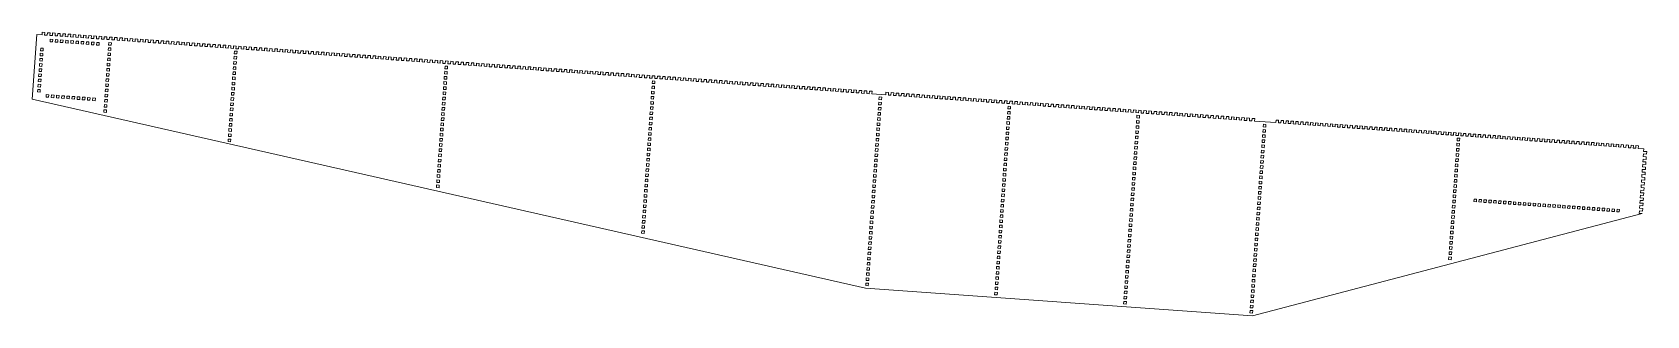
# Model space of a CAD drawing. Header units: millimetres. Extents: x -128 to 2364, y -426 to 12.
import ezdxf

# ---------------------------------------------------------------- set-up
doc = ezdxf.new("R2010")
doc.units = ezdxf.units.MM

msp = doc.modelspace()

# ---------------------------------------------------------------- linework, layer by layer
at = {"color": 7, "linetype": 'Continuous', "lineweight": 15}
for p, q in [((-127.9, -91.1), (-120.8, 8.6)), ((-120.8, 8.6), (-112.8, 8)), ((-112.5, 12), (-112.8, 8)), ((-108.5, 11.7), (-112.5, 12)), ((-108.8, 7.7), (-108.5, 11.7)), ((-108.8, 7.7), (-104.8, 7.5)), ((-104.5, 11.4), (-104.8, 7.5)), ((-100.5, 11.2), (-104.5, 11.4)), ((-100.8, 7.2), (-100.5, 11.2)), ((-100.8, 7.2), (-96.8, 6.9)), ((-100.2, 1.4), (-100.5, -2.6)), ((-96.2, 1.1), (-100.2, 1.4)), ((-96.5, 10.9), (-96.8, 6.9)), ((-92.6, 10.6), (-96.5, 10.9)), ((-96.5, -2.9), (-96.2, 1.1)), ((-92.8, 6.6), (-92.6, 10.6)), ((-92.8, 6.6), (-88.8, 6.3)), ((-92.2, 0.8), (-92.5, -3.2)), ((-88.3, 0.5), (-92.2, 0.8)), ((-88.6, 10.3), (-88.8, 6.3)), ((-84.6, 10), (-88.6, 10.3)), ((-88.5, -3.5), (-88.3, 0.5)), ((-84.9, 6), (-84.6, 10)), ((-84.9, 6), (-80.9, 5.8)), ((-84.3, 0.2), (-84.6, -3.8)), ((-80.3, -0.1), (-84.3, 0.2)), ((-80.6, 9.7), (-80.9, 5.8)), ((-76.6, 9.5), (-80.6, 9.7)), ((-76.9, 5.5), (-76.6, 9.5)), ((-76.9, 5.5), (-72.9, 5.2)), ((-72.6, 9.2), (-72.9, 5.2)), ((-68.6, 8.9), (-72.6, 9.2)), ((-68.9, 4.9), (-68.6, 8.9)), ((-68.9, 4.9), (-64.9, 4.6)), ((-64.6, 8.6), (-64.9, 4.6)), ((-60.6, 8.3), (-64.6, 8.6)), ((-60.9, 4.3), (-60.6, 8.3)), ((-60.9, 4.3), (-56.9, 4.1)), ((-56.6, 8), (-56.9, 4.1)), ((-52.7, 7.8), (-56.6, 8)), ((-52.9, 3.8), (-52.7, 7.8)), ((-52.9, 3.8), (-49, 3.5)), ((-48.7, 7.5), (-49, 3.5)), ((-44.7, 7.2), (-48.7, 7.5)), ((-45, 3.2), (-44.7, 7.2)), ((-45, 3.2), (-41, 2.9)), ((-40.7, 6.9), (-41, 2.9)), ((-36.7, 6.6), (-40.7, 6.9)), ((-37, 2.6), (-36.7, 6.6)), ((-37, 2.6), (-33, 2.3)), ((-32.7, 6.3), (-33, 2.3)), ((-28.7, 6.1), (-32.7, 6.3)), ((-29, 2.1), (-28.7, 6.1)), ((-29, 2.1), (-25, 1.8)), ((-24.7, 5.8), (-25, 1.8)), ((-20.7, 5.5), (-24.7, 5.8)), ((-21, 1.5), (-20.7, 5.5)), ((-21, 1.5), (-17, 1.2)), ((-16.7, 5.2), (-17, 1.2)), ((-12.8, 4.9), (-16.7, 5.2)), ((-13, 0.9), (-12.8, 4.9)), ((-13, 0.9), (-9.1, 0.6)), ((-8.8, 4.6), (-9.1, 0.6)), ((-4.8, 4.4), (-8.8, 4.6)), ((-5.1, 0.4), (-4.8, 4.4)), ((-5.1, 0.4), (-1.1, 0.1)), ((-0.8, 4.1), (-1.1, 0.1)), ((3.2, 3.8), (-0.8, 4.1)), ((2.9, -0.2), (3.2, 3.8)), ((7.2, 3.5), (6.9, -0.5)), ((11.2, 3.2), (7.2, 3.5)), ((10.9, -0.8), (11.2, 3.2)), ((15.2, 2.9), (14.9, -1.1)), ((19.2, 2.6), (15.2, 2.9)), ((18.9, -1.3), (19.2, 2.6)), ((23.2, 2.4), (22.9, -1.6)), ((27.1, 2.1), (23.2, 2.4)), ((26.9, -1.9), (27.1, 2.1)), ((31.1, 1.8), (30.8, -2.2)), ((35.1, 1.5), (31.1, 1.8)), ((34.8, -2.5), (35.1, 1.5)), ((39.1, 1.2), (38.8, -2.8)), ((43.1, 0.9), (39.1, 1.2)), ((42.8, -3), (43.1, 0.9)), ((47.1, 0.7), (46.8, -3.3)), ((51.1, 0.4), (47.1, 0.7)), ((50.8, -3.6), (51.1, 0.4)), ((55.1, 0.1), (54.8, -3.9)), ((59.1, -0.2), (55.1, 0.1)), ((-115.5, -20.4), (-115.8, -24.3)), ((-115.8, -24.3), (-111.8, -24.6)), ((-111.5, -20.6), (-115.5, -20.4)), ((-114.9, -12.4), (-115.2, -16.4)), ((-115.2, -16.4), (-111.2, -16.6)), ((-110.9, -12.7), (-114.9, -12.4)), ((-111.8, -24.6), (-111.5, -20.6)), ((-111.2, -16.6), (-110.9, -12.7)), ((-100.5, -2.6), (-96.5, -2.9)), ((-92.5, -3.2), (-88.5, -3.5)), ((-84.6, -3.8), (-80.6, -4)), ((-80.6, -4), (-80.3, -0.1)), ((-76.3, -0.3), (-76.6, -4.3)), ((-76.6, -4.3), (-72.6, -4.6)), ((-72.3, -0.6), (-76.3, -0.3)), ((-72.6, -4.6), (-72.3, -0.6)), ((-68.3, -0.9), (-68.6, -4.9)), ((-68.6, -4.9), (-64.6, -5.2)), ((-64.3, -1.2), (-68.3, -0.9)), ((-64.6, -5.2), (-64.3, -1.2)), ((-60.3, -1.5), (-60.6, -5.5)), ((-60.6, -5.5), (-56.6, -5.7)), ((-56.3, -1.8), (-60.3, -1.5)), ((-56.6, -5.7), (-56.3, -1.8)), ((-52.4, -2), (-52.6, -6)), ((-52.6, -6), (-48.6, -6.3)), ((-48.4, -2.3), (-52.4, -2)), ((-48.6, -6.3), (-48.4, -2.3)), ((-44.4, -2.6), (-44.7, -6.6)), ((-44.7, -6.6), (-40.7, -6.9)), ((-40.4, -2.9), (-44.4, -2.6)), ((-40.7, -6.9), (-40.4, -2.9)), ((-36.4, -3.2), (-36.7, -7.2)), ((-36.7, -7.2), (-32.7, -7.4)), ((-32.4, -3.5), (-36.4, -3.2)), ((-32.7, -7.4), (-32.4, -3.5)), ((-28.4, -3.7), (-28.7, -7.7)), ((-28.7, -7.7), (-24.7, -8)), ((-24.4, -4), (-28.4, -3.7)), ((-24.7, -8), (-24.4, -4)), ((-10.9, -19.8), (-11.2, -23.8)), ((-11.2, -23.8), (-7.2, -24)), ((-6.9, -20.1), (-10.9, -19.8)), ((-10.4, -11.8), (-10.7, -15.8)), ((-10.7, -15.8), (-6.7, -16.1)), ((-6.4, -12.1), (-10.4, -11.8)), ((-9.8, -3.8), (-10.1, -7.8)), ((-10.1, -7.8), (-6.1, -8.1)), ((-5.8, -4.1), (-9.8, -3.8)), ((-7.2, -24), (-6.9, -20.1)), ((-6.7, -16.1), (-6.4, -12.1)), ((-6.1, -8.1), (-5.8, -4.1)), ((2.9, -0.2), (6.9, -0.5)), ((10.9, -0.8), (14.9, -1.1)), ((18.9, -1.3), (22.9, -1.6)), ((26.9, -1.9), (30.8, -2.2)), ((34.8, -2.5), (38.8, -2.8)), ((42.8, -3), (46.8, -3.3)), ((50.8, -3.6), (54.8, -3.9)), ((58.8, -4.2), (59.1, -0.2)), ((58.8, -4.2), (62.8, -4.5)), ((63.1, -0.5), (62.8, -4.5)), ((67, -0.8), (63.1, -0.5)), ((66.8, -4.8), (67, -0.8)), ((66.8, -4.8), (70.7, -5)), ((71, -1), (70.7, -5)), ((75, -1.3), (71, -1)), ((74.7, -5.3), (75, -1.3)), ((74.7, -5.3), (78.7, -5.6)), ((79, -1.6), (78.7, -5.6)), ((83, -1.9), (79, -1.6)), ((82.7, -5.9), (83, -1.9)), ((82.7, -5.9), (86.7, -6.2)), ((87, -2.2), (86.7, -6.2)), ((91, -2.5), (87, -2.2)), ((90.7, -6.5), (91, -2.5)), ((90.7, -6.5), (94.7, -6.7)), ((95, -2.7), (94.7, -6.7)), ((99, -3), (95, -2.7)), ((98.7, -7), (99, -3)), ((98.7, -7), (102.7, -7.3)), ((103, -3.3), (102.7, -7.3)), ((106.9, -3.6), (103, -3.3)), ((106.7, -7.6), (106.9, -3.6)), ((106.7, -7.6), (110.6, -7.9)), ((110.9, -3.9), (110.6, -7.9)), ((114.9, -4.2), (110.9, -3.9)), ((114.6, -8.2), (114.9, -4.2)), ((114.6, -8.2), (118.6, -8.4)), ((118.9, -4.5), (118.6, -8.4)), ((122.9, -4.7), (118.9, -4.5)), ((122.6, -8.7), (122.9, -4.7)), ((122.6, -8.7), (126.6, -9)), ((126.9, -5), (126.6, -9)), ((130.9, -5.3), (126.9, -5)), ((130.6, -9.3), (130.9, -5.3)), ((130.6, -9.3), (134.6, -9.6)), ((134.9, -5.6), (134.6, -9.6)), ((138.9, -5.9), (134.9, -5.6)), ((138.6, -9.9), (138.9, -5.9)), ((138.6, -9.9), (142.6, -10.1)), ((142.8, -6.2), (142.6, -10.1)), ((146.8, -6.4), (142.8, -6.2)), ((146.6, -10.4), (146.8, -6.4)), ((146.6, -10.4), (150.5, -10.7)), ((150.8, -6.7), (150.5, -10.7)), ((154.8, -7), (150.8, -6.7)), ((154.5, -11), (154.8, -7)), ((154.5, -11), (158.5, -11.3)), ((158.8, -7.3), (158.5, -11.3)), ((162.8, -7.6), (158.8, -7.3)), ((162.5, -11.6), (162.8, -7.6)), ((162.5, -11.6), (166.5, -11.8)), ((166.8, -7.9), (166.5, -11.8)), ((170.8, -8.1), (166.8, -7.9)), ((170.5, -12.1), (170.8, -8.1)), ((170.5, -12.1), (174.5, -12.4)), ((174.8, -8.4), (174.5, -12.4)), ((178.8, -8.7), (174.8, -8.4)), ((178.5, -12.7), (178.8, -8.7)), ((178.5, -12.7), (182.5, -13)), ((182.7, -9), (182.5, -13)), ((186.7, -9.3), (182.7, -9)), ((184.2, -17.1), (183.9, -21.1)), ((183.9, -21.1), (187.9, -21.4)), ((188.2, -17.4), (184.2, -17.1)), ((186.5, -13.3), (186.7, -9.3)), ((186.5, -13.3), (190.4, -13.6)), ((187.9, -21.4), (188.2, -17.4)), ((190.7, -9.6), (190.4, -13.6)), ((194.7, -9.8), (190.7, -9.6)), ((194.4, -13.8), (194.7, -9.8)), ((194.4, -13.8), (198.4, -14.1)), ((198.7, -10.1), (198.4, -14.1)), ((202.7, -10.4), (198.7, -10.1)), ((202.4, -14.4), (202.7, -10.4)), ((202.4, -14.4), (206.4, -14.7)), ((206.7, -10.7), (206.4, -14.7)), ((210.7, -11), (206.7, -10.7)), ((210.4, -15), (210.7, -11)), ((210.4, -15), (214.4, -15.3)), ((214.7, -11.3), (214.4, -15.3)), ((218.7, -11.5), (214.7, -11.3)), ((218.4, -15.5), (218.7, -11.5)), ((218.4, -15.5), (222.4, -15.8)), ((222.6, -11.8), (222.4, -15.8)), ((226.6, -12.1), (222.6, -11.8)), ((226.4, -16.1), (226.6, -12.1)), ((226.4, -16.1), (230.3, -16.4)), ((230.6, -12.4), (230.3, -16.4)), ((234.6, -12.7), (230.6, -12.4)), ((234.3, -16.7), (234.6, -12.7)), ((234.3, -16.7), (238.3, -17)), ((238.6, -13), (238.3, -17)), ((242.6, -13.3), (238.6, -13)), ((242.3, -17.2), (242.6, -13.3)), ((242.3, -17.2), (246.3, -17.5)), ((246.6, -13.5), (246.3, -17.5)), ((250.6, -13.8), (246.6, -13.5)), ((250.3, -17.8), (250.6, -13.8)), ((250.3, -17.8), (254.3, -18.1)), ((254.6, -14.1), (254.3, -18.1)), ((258.6, -14.4), (254.6, -14.1)), ((258.3, -18.4), (258.6, -14.4)), ((258.3, -18.4), (262.3, -18.7)), ((262.5, -14.7), (262.3, -18.7)), ((266.5, -15), (262.5, -14.7)), ((266.3, -18.9), (266.5, -15)), ((266.3, -18.9), (270.2, -19.2)), ((270.5, -15.2), (270.2, -19.2)), ((274.5, -15.5), (270.5, -15.2)), ((274.2, -19.5), (274.5, -15.5)), ((274.2, -19.5), (278.2, -19.8)), ((278.5, -15.8), (278.2, -19.8)), ((282.5, -16.1), (278.5, -15.8)), ((282.2, -20.1), (282.5, -16.1)), ((282.2, -20.1), (286.2, -20.4)), ((286.5, -16.4), (286.2, -20.4)), ((290.5, -16.7), (286.5, -16.4)), ((290.2, -20.6), (290.5, -16.7)), ((290.2, -20.6), (294.2, -20.9)), ((294.5, -16.9), (294.2, -20.9)), ((298.5, -17.2), (294.5, -16.9)), ((298.2, -21.2), (298.5, -17.2)), ((298.2, -21.2), (302.2, -21.5)), ((302.4, -17.5), (302.2, -21.5)), ((306.4, -17.8), (302.4, -17.5)), ((306.2, -21.8), (306.4, -17.8)), ((306.2, -21.8), (310.1, -22.1)), ((310.4, -18.1), (310.1, -22.1)), ((314.4, -18.4), (310.4, -18.1)), ((314.1, -22.4), (314.4, -18.4)), ((314.1, -22.4), (318.1, -22.6)), ((318.4, -18.6), (318.1, -22.6)), ((322.4, -18.9), (318.4, -18.6)), ((322.1, -22.9), (322.4, -18.9)), ((322.1, -22.9), (326.1, -23.2)), ((326.4, -19.2), (326.1, -23.2)), ((330.4, -19.5), (326.4, -19.2)), ((330.1, -23.5), (330.4, -19.5)), ((330.1, -23.5), (334.1, -23.8)), ((334.4, -19.8), (334.1, -23.8)), ((338.4, -20.1), (334.4, -19.8)), ((338.1, -24.1), (338.4, -20.1)), ((338.1, -24.1), (342.1, -24.3)), ((342.3, -20.3), (342.1, -24.3)), ((346.3, -20.6), (342.3, -20.3)), ((346.1, -24.6), (346.3, -20.6)), ((346.1, -24.6), (350, -24.9)), ((350.3, -20.9), (350, -24.9)), ((354.3, -21.2), (350.3, -20.9)), ((354, -25.2), (354.3, -21.2)), ((358.3, -21.5), (358, -25.5)), ((362.3, -21.8), (358.3, -21.5)), ((362, -25.8), (362.3, -21.8)), ((366.3, -22.1), (366, -26)), ((370.3, -22.3), (366.3, -22.1)), ((370, -26.3), (370.3, -22.3)), ((374.3, -22.6), (374, -26.6)), ((378.3, -22.9), (374.3, -22.6)), ((378, -26.9), (378.3, -22.9)), ((382.2, -23.2), (382, -27.2)), ((386.2, -23.5), (382.2, -23.2)), ((386, -27.5), (386.2, -23.5)), ((390.2, -23.8), (389.9, -27.7)), ((394.2, -24), (390.2, -23.8)), ((393.9, -28), (394.2, -24)), ((398.2, -24.3), (397.9, -28.3)), ((402.2, -24.6), (398.2, -24.3)), ((401.9, -28.6), (402.2, -24.6)), ((406.2, -24.9), (405.9, -28.9)), ((410.2, -25.2), (406.2, -24.9)), ((-117.2, -44.3), (-117.5, -48.3)), ((-117.5, -48.3), (-113.5, -48.6)), ((-113.2, -44.6), (-117.2, -44.3)), ((-116.6, -36.3), (-116.9, -40.3)), ((-116.9, -40.3), (-112.9, -40.6)), ((-112.6, -36.6), (-116.6, -36.3)), ((-116.1, -28.3), (-116.4, -32.3)), ((-116.4, -32.3), (-112.4, -32.6)), ((-112.1, -28.6), (-116.1, -28.3)), ((-113.5, -48.6), (-113.2, -44.6)), ((-112.9, -40.6), (-112.6, -36.6)), ((-112.4, -32.6), (-112.1, -28.6)), ((-12.6, -43.7), (-12.9, -47.7)), ((-12.9, -47.7), (-8.9, -48)), ((-8.6, -44), (-12.6, -43.7)), ((-12.1, -35.7), (-12.4, -39.7)), ((-12.4, -39.7), (-8.4, -40)), ((-8.1, -36), (-12.1, -35.7)), ((-11.5, -27.8), (-11.8, -31.7)), ((-11.8, -31.7), (-7.8, -32)), ((-7.5, -28), (-11.5, -27.8)), ((-8.9, -48), (-8.6, -44)), ((-8.4, -40), (-8.1, -36)), ((-7.8, -32), (-7.5, -28)), ((182, -49), (181.7, -53)), ((186, -49.3), (182, -49)), ((182.5, -41.1), (182.2, -45)), ((182.2, -45), (186.2, -45.3)), ((186.5, -41.3), (182.5, -41.1)), ((183.1, -33.1), (182.8, -37.1)), ((182.8, -37.1), (186.8, -37.4)), ((187.1, -33.4), (183.1, -33.1)), ((183.7, -25.1), (183.4, -29.1)), ((183.4, -29.1), (187.4, -29.4)), ((187.7, -25.4), (183.7, -25.1)), ((185.7, -53.3), (186, -49.3)), ((186.2, -45.3), (186.5, -41.3)), ((186.8, -37.4), (187.1, -33.4)), ((187.4, -29.4), (187.7, -25.4)), ((354, -25.2), (358, -25.5)), ((362, -25.8), (366, -26)), ((370, -26.3), (374, -26.6)), ((378, -26.9), (382, -27.2)), ((386, -27.5), (389.9, -27.7)), ((393.9, -28), (397.9, -28.3)), ((401.9, -28.6), (405.9, -28.9)), ((409.9, -29.2), (410.2, -25.2)), ((409.9, -29.2), (413.9, -29.4)), ((414.2, -25.5), (413.9, -29.4)), ((418.2, -25.7), (414.2, -25.5)), ((417.9, -29.7), (418.2, -25.7)), ((417.9, -29.7), (421.9, -30)), ((422.1, -26), (421.9, -30)), ((426.1, -26.3), (422.1, -26)), ((425.8, -30.3), (426.1, -26.3)), ((425.8, -30.3), (429.8, -30.6)), ((430.1, -26.6), (429.8, -30.6)), ((434.1, -26.9), (430.1, -26.6)), ((433.8, -30.9), (434.1, -26.9)), ((433.8, -30.9), (437.8, -31.2)), ((438.1, -27.2), (437.8, -31.2)), ((442.1, -27.4), (438.1, -27.2)), ((441.8, -31.4), (442.1, -27.4)), ((441.8, -31.4), (445.8, -31.7)), ((446.1, -27.7), (445.8, -31.7)), ((450.1, -28), (446.1, -27.7)), ((449.8, -32), (450.1, -28)), ((449.8, -32), (453.8, -32.3)), ((454.1, -28.3), (453.8, -32.3)), ((458.1, -28.6), (454.1, -28.3)), ((457.8, -32.6), (458.1, -28.6)), ((457.8, -32.6), (461.8, -32.9)), ((462, -28.9), (461.8, -32.9)), ((466, -29.1), (462, -28.9)), ((465.7, -33.1), (466, -29.1)), ((465.7, -33.1), (469.7, -33.4)), ((470, -29.4), (469.7, -33.4)), ((474, -29.7), (470, -29.4)), ((473.7, -33.7), (474, -29.7)), ((473.7, -33.7), (477.7, -34)), ((478, -30), (477.7, -34)), ((482, -30.3), (478, -30)), ((481.7, -34.3), (482, -30.3)), ((481.7, -34.3), (485.7, -34.6)), ((486, -30.6), (485.7, -34.6)), ((490, -30.9), (486, -30.6)), ((489.7, -34.8), (490, -30.9)), ((489.7, -34.8), (493.7, -35.1)), ((494, -31.1), (493.7, -35.1)), ((498, -31.4), (494, -31.1)), ((497.7, -35.4), (498, -31.4)), ((497.7, -35.4), (501.7, -35.7)), ((501.9, -31.7), (501.7, -35.7)), ((505.9, -32), (501.9, -31.7)), ((505.6, -36), (505.9, -32)), ((505.6, -36), (509.6, -36.3)), ((508.7, -48.2), (508.4, -52.2)), ((512.7, -48.5), (508.7, -48.2)), ((509.2, -40.2), (508.9, -44.2)), ((508.9, -44.2), (512.9, -44.5)), ((513.2, -40.5), (509.2, -40.2)), ((509.9, -32.3), (509.6, -36.3)), ((513.9, -32.6), (509.9, -32.3)), ((512.4, -52.5), (512.7, -48.5)), ((512.9, -44.5), (513.2, -40.5)), ((513.6, -36.5), (513.9, -32.6)), ((513.6, -36.5), (517.6, -36.8)), ((517.9, -32.8), (517.6, -36.8)), ((521.9, -33.1), (517.9, -32.8)), ((521.6, -37.1), (521.9, -33.1)), ((521.6, -37.1), (525.6, -37.4)), ((525.9, -33.4), (525.6, -37.4)), ((529.9, -33.7), (525.9, -33.4)), ((529.6, -37.7), (529.9, -33.7)), ((529.6, -37.7), (533.6, -38)), ((533.9, -34), (533.6, -38)), ((537.9, -34.3), (533.9, -34)), ((537.6, -38.2), (537.9, -34.3)), ((537.6, -38.2), (541.6, -38.5)), ((541.8, -34.5), (541.6, -38.5)), ((545.8, -34.8), (541.8, -34.5)), ((545.5, -38.8), (545.8, -34.8)), ((545.5, -38.8), (549.5, -39.1)), ((549.8, -35.1), (549.5, -39.1)), ((553.8, -35.4), (549.8, -35.1)), ((553.5, -39.4), (553.8, -35.4)), ((553.5, -39.4), (557.5, -39.7)), ((557.8, -35.7), (557.5, -39.7)), ((561.8, -36), (557.8, -35.7)), ((561.5, -40), (561.8, -36)), ((561.5, -40), (565.5, -40.2)), ((565.8, -36.2), (565.5, -40.2)), ((569.8, -36.5), (565.8, -36.2)), ((569.5, -40.5), (569.8, -36.5)), ((569.5, -40.5), (573.5, -40.8)), ((573.8, -36.8), (573.5, -40.8)), ((577.7, -37.1), (573.8, -36.8)), ((577.5, -41.1), (577.7, -37.1)), ((577.5, -41.1), (581.5, -41.4)), ((581.7, -37.4), (581.5, -41.4)), ((585.7, -37.7), (581.7, -37.4)), ((585.4, -41.7), (585.7, -37.7)), ((585.4, -41.7), (589.4, -41.9)), ((589.7, -38), (589.4, -41.9)), ((593.7, -38.2), (589.7, -38)), ((593.4, -42.2), (593.7, -38.2)), ((593.4, -42.2), (597.4, -42.5)), ((597.7, -38.5), (597.4, -42.5)), ((601.7, -38.8), (597.7, -38.5)), ((601.4, -42.8), (601.7, -38.8)), ((601.4, -42.8), (605.4, -43.1)), ((605.7, -39.1), (605.4, -43.1)), ((609.7, -39.4), (605.7, -39.1)), ((609.4, -43.4), (609.7, -39.4)), ((609.4, -43.4), (613.4, -43.6)), ((613.7, -39.7), (613.4, -43.6)), ((617.6, -39.9), (613.7, -39.7)), ((617.4, -43.9), (617.6, -39.9)), ((617.4, -43.9), (621.4, -44.2)), ((621.6, -40.2), (621.4, -44.2)), ((625.6, -40.5), (621.6, -40.2)), ((625.3, -44.5), (625.6, -40.5)), ((625.3, -44.5), (629.3, -44.8)), ((629.6, -40.8), (629.3, -44.8)), ((633.6, -41.1), (629.6, -40.8)), ((633.3, -45.1), (633.6, -41.1)), ((633.3, -45.1), (637.3, -45.3)), ((637.6, -41.4), (637.3, -45.3)), ((641.6, -41.6), (637.6, -41.4)), ((641.3, -45.6), (641.6, -41.6)), ((641.3, -45.6), (645.3, -45.9)), ((645.6, -41.9), (645.3, -45.9)), ((649.6, -42.2), (645.6, -41.9)), ((649.3, -46.2), (649.6, -42.2)), ((649.3, -46.2), (653.3, -46.5)), ((653.6, -42.5), (653.3, -46.5)), ((657.5, -42.8), (653.6, -42.5)), ((657.3, -46.8), (657.5, -42.8)), ((657.3, -46.8), (661.3, -47.1)), ((661.5, -43.1), (661.3, -47.1)), ((665.5, -43.3), (661.5, -43.1)), ((665.2, -47.3), (665.5, -43.3)), ((665.2, -47.3), (669.2, -47.6)), ((669.5, -43.6), (669.2, -47.6)), ((673.5, -43.9), (669.5, -43.6)), ((673.2, -47.9), (673.5, -43.9)), ((673.2, -47.9), (677.2, -48.2)), ((677.5, -44.2), (677.2, -48.2)), ((681.5, -44.5), (677.5, -44.2)), ((681.2, -48.5), (681.5, -44.5)), ((681.2, -48.5), (685.2, -48.8)), ((685.5, -44.8), (685.2, -48.8)), ((689.5, -45), (685.5, -44.8)), ((689.2, -49), (689.5, -45)), ((689.2, -49), (693.2, -49.3)), ((693.5, -45.3), (693.2, -49.3)), ((697.4, -45.6), (693.5, -45.3)), ((697.2, -49.6), (697.4, -45.6)), ((697.2, -49.6), (701.2, -49.9)), ((701.4, -45.9), (701.2, -49.9)), ((705.4, -46.2), (701.4, -45.9)), ((705.1, -50.2), (705.4, -46.2)), ((709.4, -46.5), (709.1, -50.5)), ((713.4, -46.8), (709.4, -46.5)), ((713.1, -50.7), (713.4, -46.8)), ((717.4, -47), (717.1, -51)), ((721.4, -47.3), (717.4, -47)), ((721.1, -51.3), (721.4, -47.3)), ((725.4, -47.6), (725.1, -51.6)), ((729.4, -47.9), (725.4, -47.6)), ((729.1, -51.9), (729.4, -47.9)), ((733.4, -48.2), (733.1, -52.2)), ((737.3, -48.5), (733.4, -48.2)), ((737.1, -52.4), (737.3, -48.5)), ((741.3, -48.7), (741.1, -52.7)), ((745.3, -49), (741.3, -48.7)), ((745, -53), (745.3, -49)), ((749.3, -49.3), (749, -53.3)), ((753.3, -49.6), (749.3, -49.3)), ((753, -53.6), (753.3, -49.6)), ((-118.9, -68.2), (-119.2, -72.2)), ((-119.2, -72.2), (-115.2, -72.5)), ((-114.9, -68.5), (-118.9, -68.2)), ((-118.3, -60.3), (-118.6, -64.2)), ((-118.6, -64.2), (-114.6, -64.5)), ((-114.3, -60.5), (-118.3, -60.3)), ((-117.8, -52.3), (-118.1, -56.3)), ((-118.1, -56.3), (-114.1, -56.5)), ((-113.8, -52.6), (-117.8, -52.3)), ((-115.2, -72.5), (-114.9, -68.5)), ((-114.6, -64.5), (-114.3, -60.5)), ((-114.1, -56.5), (-113.8, -52.6)), ((-14.3, -67.7), (-14.6, -71.6)), ((-14.6, -71.6), (-10.6, -71.9)), ((-10.3, -67.9), (-14.3, -67.7)), ((-13.8, -59.7), (-14.1, -63.7)), ((-14.1, -63.7), (-10.1, -63.9)), ((-9.8, -60), (-13.8, -59.7)), ((-13.2, -51.7), (-13.5, -55.7)), ((-13.5, -55.7), (-9.5, -56)), ((-9.2, -52), (-13.2, -51.7)), ((-10.6, -71.9), (-10.3, -67.9)), ((-10.1, -63.9), (-9.8, -60)), ((-9.5, -56), (-9.2, -52)), ((180.3, -73), (180, -77)), ((184.3, -73.3), (180.3, -73)), ((180.8, -65), (180.5, -69)), ((180.5, -69), (184.5, -69.3)), ((184.8, -65.3), (180.8, -65)), ((181.4, -57), (181.1, -61)), ((181.1, -61), (185.1, -61.3)), ((185.4, -57.3), (181.4, -57)), ((181.7, -53), (185.7, -53.3)), ((184, -77.3), (184.3, -73.3)), ((184.5, -69.3), (184.8, -65.3)), ((185.1, -61.3), (185.4, -57.3)), ((507, -72.2), (506.7, -76.2)), ((511, -72.4), (507, -72.2)), ((507.5, -64.2), (507.2, -68.2)), ((507.2, -68.2), (511.2, -68.5)), ((511.5, -64.5), (507.5, -64.2)), ((508.1, -56.2), (507.8, -60.2)), ((507.8, -60.2), (511.8, -60.5)), ((512.1, -56.5), (508.1, -56.2)), ((508.4, -52.2), (512.4, -52.5)), ((510.7, -76.4), (511, -72.4)), ((511.2, -68.5), (511.5, -64.5)), ((511.8, -60.5), (512.1, -56.5)), ((705.1, -50.2), (709.1, -50.5)), ((713.1, -50.7), (717.1, -51)), ((721.1, -51.3), (725.1, -51.6)), ((729.1, -51.9), (733.1, -52.2)), ((737.1, -52.4), (741.1, -52.7)), ((745, -53), (749, -53.3)), ((753, -53.6), (757, -53.9)), ((757.3, -49.9), (757, -53.9)), ((761.3, -50.2), (757.3, -49.9)), ((761, -54.1), (761.3, -50.2)), ((761, -54.1), (765, -54.4)), ((765.3, -50.4), (765, -54.4)), ((769.3, -50.7), (765.3, -50.4)), ((769, -54.7), (769.3, -50.7)), ((769, -54.7), (773, -55)), ((773.3, -51), (773, -55)), ((777.2, -51.3), (773.3, -51)), ((777, -55.3), (777.2, -51.3)), ((777, -55.3), (781, -55.6)), ((781.2, -51.6), (781, -55.6)), ((785.2, -51.9), (781.2, -51.6)), ((784.9, -55.9), (785.2, -51.9)), ((784.9, -55.9), (788.9, -56.1)), ((789.2, -52.1), (788.9, -56.1)), ((793.2, -52.4), (789.2, -52.1)), ((792.9, -56.4), (793.2, -52.4)), ((792.9, -56.4), (796.9, -56.7)), ((797.2, -52.7), (796.9, -56.7)), ((801.2, -53), (797.2, -52.7)), ((800.9, -57), (801.2, -53)), ((800.9, -57), (804.9, -57.3)), ((805.2, -53.3), (804.9, -57.3)), ((809.2, -53.6), (805.2, -53.3)), ((808.9, -57.6), (809.2, -53.6)), ((808.9, -57.6), (812.9, -57.8)), ((813.2, -53.8), (812.9, -57.8)), ((817.1, -54.1), (813.2, -53.8)), ((816.9, -58.1), (817.1, -54.1)), ((816.9, -58.1), (820.9, -58.4)), ((821.1, -54.4), (820.9, -58.4)), ((825.1, -54.7), (821.1, -54.4)), ((824.8, -58.7), (825.1, -54.7)), ((824.8, -58.7), (828.8, -59)), ((828.7, -71), (828.4, -75)), ((832.7, -71.3), (828.7, -71)), ((829.1, -55), (828.8, -59)), ((829.2, -63), (828.9, -67)), ((828.9, -67), (832.9, -67.3)), ((833.1, -55.3), (829.1, -55)), ((833.2, -63.3), (829.2, -63)), ((832.4, -75.3), (832.7, -71.3)), ((832.8, -59.3), (833.1, -55.3)), ((832.8, -59.3), (836.8, -59.5)), ((832.9, -67.3), (833.2, -63.3)), ((837.1, -55.6), (836.8, -59.5)), ((841.1, -55.8), (837.1, -55.6)), ((840.8, -59.8), (841.1, -55.8)), ((840.8, -59.8), (844.8, -60.1)), ((845.1, -56.1), (844.8, -60.1)), ((849.1, -56.4), (845.1, -56.1)), ((848.8, -60.4), (849.1, -56.4)), ((848.8, -60.4), (852.8, -60.7)), ((853.1, -56.7), (852.8, -60.7)), ((857, -57), (853.1, -56.7)), ((856.8, -61), (857, -57)), ((856.8, -61), (860.7, -61.2)), ((861, -57.3), (860.7, -61.2)), ((865, -57.5), (861, -57.3)), ((864.7, -61.5), (865, -57.5)), ((864.7, -61.5), (868.7, -61.8)), ((869, -57.8), (868.7, -61.8)), ((873, -58.1), (869, -57.8)), ((872.7, -62.1), (873, -58.1)), ((872.7, -62.1), (876.7, -62.4)), ((877, -58.4), (876.7, -62.4)), ((881, -58.7), (877, -58.4)), ((880.7, -62.7), (881, -58.7)), ((880.7, -62.7), (884.7, -62.9)), ((885, -59), (884.7, -62.9)), ((889, -59.2), (885, -59)), ((888.7, -63.2), (889, -59.2)), ((888.7, -63.2), (892.7, -63.5)), ((893, -59.5), (892.7, -63.5)), ((896.9, -59.8), (893, -59.5)), ((896.7, -63.8), (896.9, -59.8)), ((896.7, -63.8), (900.6, -64.1)), ((900.9, -60.1), (900.6, -64.1)), ((904.9, -60.4), (900.9, -60.1)), ((904.6, -64.4), (904.9, -60.4)), ((904.6, -64.4), (908.6, -64.7)), ((908.9, -60.7), (908.6, -64.7)), ((912.9, -60.9), (908.9, -60.7)), ((912.6, -64.9), (912.9, -60.9)), ((912.6, -64.9), (916.6, -65.2)), ((916.9, -61.2), (916.6, -65.2)), ((920.9, -61.5), (916.9, -61.2)), ((920.6, -65.5), (920.9, -61.5)), ((920.6, -65.5), (924.6, -65.8)), ((924.9, -61.8), (924.6, -65.8)), ((928.9, -62.1), (924.9, -61.8)), ((928.6, -66.1), (928.9, -62.1)), ((928.6, -66.1), (932.6, -66.4)), ((932.9, -62.4), (932.6, -66.4)), ((936.8, -62.6), (932.9, -62.4)), ((936.6, -66.6), (936.8, -62.6)), ((936.6, -66.6), (940.5, -66.9)), ((940.8, -62.9), (940.5, -66.9)), ((944.8, -63.2), (940.8, -62.9)), ((944.5, -67.2), (944.8, -63.2)), ((944.5, -67.2), (948.5, -67.5)), ((948.8, -63.5), (948.5, -67.5)), ((952.8, -63.8), (948.8, -63.5)), ((952.5, -67.8), (952.8, -63.8)), ((952.5, -67.8), (956.5, -68.1)), ((956.8, -64.1), (956.5, -68.1)), ((960.8, -64.4), (956.8, -64.1)), ((960.5, -68.3), (960.8, -64.4)), ((960.5, -68.3), (964.5, -68.6)), ((964.8, -64.6), (964.5, -68.6)), ((968.8, -64.9), (964.8, -64.6)), ((968.5, -68.9), (968.8, -64.9)), ((968.5, -68.9), (972.5, -69.2)), ((972.8, -65.2), (972.5, -69.2)), ((976.7, -65.5), (972.8, -65.2)), ((976.5, -69.5), (976.7, -65.5)), ((976.5, -69.5), (980.4, -69.8)), ((980.7, -65.8), (980.4, -69.8)), ((984.7, -66.1), (980.7, -65.8)), ((984.4, -70), (984.7, -66.1)), ((984.4, -70), (988.4, -70.3)), ((988.7, -66.3), (988.4, -70.3)), ((992.7, -66.6), (988.7, -66.3)), ((992.4, -70.6), (992.7, -66.6)), ((992.4, -70.6), (996.4, -70.9)), ((996.7, -66.9), (996.4, -70.9)), ((1000.7, -67.2), (996.7, -66.9)), ((1000.4, -71.2), (1000.7, -67.2)), ((1000.4, -71.2), (1004.4, -71.5)), ((1004.7, -67.5), (1004.4, -71.5)), ((1008.7, -67.8), (1004.7, -67.5)), ((1008.4, -71.7), (1008.7, -67.8)), ((1008.4, -71.7), (1012.4, -72)), ((1012.7, -68), (1012.4, -72)), ((1016.6, -68.3), (1012.7, -68)), ((1016.4, -72.3), (1016.6, -68.3)), ((1016.4, -72.3), (1020.3, -72.6)), ((1020.6, -68.6), (1020.3, -72.6)), ((1024.6, -68.9), (1020.6, -68.6)), ((1024.3, -72.9), (1024.6, -68.9)), ((1024.3, -72.9), (1028.3, -73.2)), ((1028.6, -69.2), (1028.3, -73.2)), ((1032.6, -69.5), (1028.6, -69.2)), ((1032.3, -73.5), (1032.6, -69.5)), ((1032.3, -73.5), (1036.3, -73.7)), ((1036.6, -69.7), (1036.3, -73.7)), ((1040.6, -70), (1036.6, -69.7)), ((1040.3, -74), (1040.6, -70)), ((1040.3, -74), (1044.3, -74.3)), ((1044.6, -70.3), (1044.3, -74.3)), ((1048.6, -70.6), (1044.6, -70.3)), ((1048.3, -74.6), (1048.6, -70.6)), ((1048.3, -74.6), (1052.3, -74.9)), ((1052.5, -70.9), (1052.3, -74.9)), ((1056.5, -71.2), (1052.5, -70.9)), ((1056.3, -75.2), (1056.5, -71.2)), ((1060.5, -71.5), (1060.2, -75.4)), ((1064.5, -71.7), (1060.5, -71.5)), ((1064.2, -75.7), (1064.5, -71.7)), ((1068.5, -72), (1068.2, -76)), ((1072.5, -72.3), (1068.5, -72)), ((1072.2, -76.3), (1072.5, -72.3)), ((1076.5, -72.6), (1076.2, -76.6)), ((1080.5, -72.9), (1076.5, -72.6)), ((1080.2, -76.9), (1080.5, -72.9)), ((1084.5, -73.2), (1084.2, -77.1)), ((1088.5, -73.4), (1084.5, -73.2)), ((1088.2, -77.4), (1088.5, -73.4)), ((1092.4, -73.7), (1092.2, -77.7)), ((1096.4, -74), (1092.4, -73.7)), ((1096.2, -78), (1096.4, -74)), ((1100.4, -74.3), (1100.1, -78.3)), ((1104.4, -74.6), (1100.4, -74.3)), ((1104.1, -78.6), (1104.4, -74.6)), ((1158.1, -383.2), (-127.9, -91.1)), ((-119.5, -76.2), (-119.8, -80.2)), ((-119.8, -80.2), (-115.8, -80.5)), ((-115.5, -76.5), (-119.5, -76.2)), ((-115.8, -80.5), (-115.5, -76.5)), ((-106.3, -84.2), (-106.6, -88.2)), ((-106.6, -88.2), (-102.6, -88.4)), ((-102.3, -84.5), (-106.3, -84.2)), ((-102.6, -88.4), (-102.3, -84.5)), ((-98.3, -84.7), (-98.6, -88.7)), ((-98.6, -88.7), (-94.6, -89)), ((-94.3, -85), (-98.3, -84.7)), ((-94.6, -89), (-94.3, -85)), ((-90.4, -85.3), (-90.6, -89.3)), ((-90.6, -89.3), (-86.7, -89.6)), ((-86.4, -85.6), (-90.4, -85.3)), ((-86.7, -89.6), (-86.4, -85.6)), ((-82.4, -85.9), (-82.7, -89.9)), ((-82.7, -89.9), (-78.7, -90.1)), ((-78.4, -86.2), (-82.4, -85.9)), ((-78.7, -90.1), (-78.4, -86.2)), ((-74.4, -86.4), (-74.7, -90.4)), ((-74.7, -90.4), (-70.7, -90.7)), ((-70.4, -86.7), (-74.4, -86.4)), ((-70.7, -90.7), (-70.4, -86.7)), ((-66.4, -87), (-66.7, -91)), ((-66.7, -91), (-62.7, -91.3)), ((-62.4, -87.3), (-66.4, -87)), ((-62.7, -91.3), (-62.4, -87.3)), ((-58.4, -87.6), (-58.7, -91.6)), ((-58.7, -91.6), (-54.7, -91.8)), ((-54.4, -87.9), (-58.4, -87.6)), ((-54.7, -91.8), (-54.4, -87.9)), ((-50.5, -88.1), (-50.7, -92.1)), ((-50.7, -92.1), (-46.8, -92.4)), ((-46.5, -88.4), (-50.5, -88.1)), ((-46.8, -92.4), (-46.5, -88.4)), ((-42.5, -88.7), (-42.8, -92.7)), ((-42.8, -92.7), (-38.8, -93)), ((-38.5, -89), (-42.5, -88.7)), ((-38.8, -93), (-38.5, -89)), ((-34.5, -89.3), (-34.8, -93.3)), ((-34.8, -93.3), (-30.8, -93.6)), ((-30.5, -89.6), (-34.5, -89.3)), ((-30.8, -93.6), (-30.5, -89.6)), ((-16.6, -99.6), (-16.9, -103.6)), ((-12.6, -99.9), (-16.6, -99.6)), ((-16, -91.6), (-16.3, -95.6)), ((-16.3, -95.6), (-12.3, -95.9)), ((-12, -91.9), (-16, -91.6)), ((-15.5, -83.6), (-15.8, -87.6)), ((-15.8, -87.6), (-11.8, -87.9)), ((-11.5, -83.9), (-15.5, -83.6)), ((-14.9, -75.6), (-15.2, -79.6)), ((-15.2, -79.6), (-11.2, -79.9)), ((-10.9, -75.9), (-14.9, -75.6)), ((-12.3, -95.9), (-12, -91.9)), ((-11.8, -87.9), (-11.5, -83.9)), ((-11.2, -79.9), (-10.9, -75.9)), ((178.6, -96.9), (178.3, -100.9)), ((182.6, -97.2), (178.6, -96.9)), ((179.1, -88.9), (178.8, -92.9)), ((178.8, -92.9), (182.8, -93.2)), ((183.1, -89.2), (179.1, -88.9)), ((179.7, -81), (179.4, -84.9)), ((179.4, -84.9), (183.4, -85.2)), ((183.7, -81.2), (179.7, -81)), ((180, -77), (184, -77.3)), ((182.3, -101.2), (182.6, -97.2)), ((182.8, -93.2), (183.1, -89.2)), ((183.4, -85.2), (183.7, -81.2)), ((505.3, -96.1), (505, -100.1)), ((509.3, -96.4), (505.3, -96.1)), ((505.8, -88.1), (505.5, -92.1)), ((505.5, -92.1), (509.5, -92.4)), ((509.8, -88.4), (505.8, -88.1)), ((506.4, -80.1), (506.1, -84.1)), ((506.1, -84.1), (510.1, -84.4)), ((510.4, -80.4), (506.4, -80.1)), ((506.7, -76.2), (510.7, -76.4)), ((509, -100.4), (509.3, -96.4)), ((509.5, -92.4), (509.8, -88.4)), ((510.1, -84.4), (510.4, -80.4)), ((827, -94.9), (826.7, -98.9)), ((826.7, -98.9), (830.7, -99.2)), ((831, -95.2), (827, -94.9)), ((827.5, -87), (827.2, -90.9)), ((827.2, -90.9), (831.2, -91.2)), ((831.5, -87.2), (827.5, -87)), ((828.1, -79), (827.8, -83)), ((827.8, -83), (831.8, -83.2)), ((832.1, -79.3), (828.1, -79)), ((828.4, -75), (832.4, -75.3)), ((830.7, -99.2), (831, -95.2)), ((831.2, -91.2), (831.5, -87.2)), ((831.8, -83.2), (832.1, -79.3)), ((1056.3, -75.2), (1060.2, -75.4)), ((1064.2, -75.7), (1068.2, -76)), ((1072.2, -76.3), (1076.2, -76.6)), ((1080.2, -76.9), (1084.2, -77.1)), ((1088.2, -77.4), (1092.2, -77.7)), ((1096.2, -78), (1100.1, -78.3)), ((1104.1, -78.6), (1108.1, -78.8)), ((1108.4, -74.9), (1108.1, -78.8)), ((1112.4, -75.1), (1108.4, -74.9)), ((1112.1, -79.1), (1112.4, -75.1)), ((1112.1, -79.1), (1116.1, -79.4)), ((1116.4, -75.4), (1116.1, -79.4)), ((1120.4, -75.7), (1116.4, -75.4)), ((1120.1, -79.7), (1120.4, -75.7)), ((1120.1, -79.7), (1124.1, -80)), ((1124.4, -76), (1124.1, -80)), ((1128.4, -76.3), (1124.4, -76)), ((1128.1, -80.3), (1128.4, -76.3)), ((1128.1, -80.3), (1132.1, -80.6)), ((1132.3, -76.6), (1132.1, -80.6)), ((1136.3, -76.8), (1132.3, -76.6)), ((1136.1, -80.8), (1136.3, -76.8)), ((1136.1, -80.8), (1140, -81.1)), ((1140.3, -77.1), (1140, -81.1)), ((1144.3, -77.4), (1140.3, -77.1)), ((1144, -81.4), (1144.3, -77.4)), ((1144, -81.4), (1148, -81.7)), ((1148.3, -77.7), (1148, -81.7)), ((1152.3, -78), (1148.3, -77.7)), ((1152, -82), (1152.3, -78)), ((1152, -82), (1156, -82.3)), ((1156.3, -78.3), (1156, -82.3)), ((1160.3, -78.5), (1156.3, -78.3)), ((1160, -82.5), (1160.3, -78.5)), ((1160, -82.5), (1164, -82.8)), ((1164.3, -78.8), (1164, -82.8)), ((1168.3, -79.1), (1164.3, -78.8)), ((1168, -83.1), (1168.3, -79.1)), ((1168, -83.1), (1189.5, -84.6)), ((1178.7, -95.9), (1178.4, -99.9)), ((1182.6, -96.2), (1178.7, -95.9)), ((1179.2, -87.9), (1178.9, -91.9)), ((1178.9, -91.9), (1182.9, -92.2)), ((1183.2, -88.2), (1179.2, -87.9)), ((1182.4, -100.2), (1182.6, -96.2)), ((1182.9, -92.2), (1183.2, -88.2)), ((1189.7, -80.6), (1189.5, -84.6)), ((1193.7, -80.9), (1189.7, -80.6)), ((1193.4, -84.9), (1193.7, -80.9)), ((1193.4, -84.9), (1197.4, -85.2)), ((1197.7, -81.2), (1197.4, -85.2)), ((1201.7, -81.5), (1197.7, -81.2)), ((1201.4, -85.5), (1201.7, -81.5)), ((1201.4, -85.5), (1205.4, -85.8)), ((1205.7, -81.8), (1205.4, -85.8)), ((1209.6, -82.1), (1205.7, -81.8)), ((1209.4, -86.1), (1209.6, -82.1)), ((1209.4, -86.1), (1213.3, -86.3)), ((1213.6, -82.3), (1213.3, -86.3)), ((1217.6, -82.6), (1213.6, -82.3)), ((1217.3, -86.6), (1217.6, -82.6)), ((1217.3, -86.6), (1221.3, -86.9)), ((1221.6, -82.9), (1221.3, -86.9)), ((1225.6, -83.2), (1221.6, -82.9)), ((1225.3, -87.2), (1225.6, -83.2)), ((1225.3, -87.2), (1229.3, -87.5)), ((1229.5, -83.5), (1229.3, -87.5)), ((1233.5, -83.8), (1229.5, -83.5)), ((1233.2, -87.7), (1233.5, -83.8)), ((1233.2, -87.7), (1237.2, -88)), ((1237.5, -84), (1237.2, -88)), ((1241.5, -84.3), (1237.5, -84)), ((1241.2, -88.3), (1241.5, -84.3)), ((1241.2, -88.3), (1245.2, -88.6)), ((1245.5, -84.6), (1245.2, -88.6)), ((1249.4, -84.9), (1245.5, -84.6)), ((1249.2, -88.9), (1249.4, -84.9)), ((1249.2, -88.9), (1253.1, -89.2)), ((1253.4, -85.2), (1253.1, -89.2)), ((1257.4, -85.5), (1253.4, -85.2)), ((1257.1, -89.4), (1257.4, -85.5)), ((1257.1, -89.4), (1261.1, -89.7)), ((1261.4, -85.7), (1261.1, -89.7)), ((1265.4, -86), (1261.4, -85.7)), ((1265.1, -90), (1265.4, -86)), ((1265.1, -90), (1269.1, -90.3)), ((1269.3, -86.3), (1269.1, -90.3)), ((1273.3, -86.6), (1269.3, -86.3)), ((1273, -90.6), (1273.3, -86.6)), ((1273, -90.6), (1277, -90.9)), ((1277.3, -86.9), (1277, -90.9)), ((1281.3, -87.2), (1277.3, -86.9)), ((1281, -91.1), (1281.3, -87.2)), ((1281, -91.1), (1285, -91.4)), ((1285.3, -87.4), (1285, -91.4)), ((1289.2, -87.7), (1285.3, -87.4)), ((1289, -91.7), (1289.2, -87.7)), ((1289, -91.7), (1292.9, -92)), ((1293.2, -88), (1292.9, -92)), ((1297.2, -88.3), (1293.2, -88)), ((1296.9, -92.3), (1297.2, -88.3)), ((1296.9, -92.3), (1300.9, -92.6)), ((1301.2, -88.6), (1300.9, -92.6)), ((1305.2, -88.9), (1301.2, -88.6)), ((1304.9, -92.8), (1305.2, -88.9)), ((1304.9, -92.8), (1308.9, -93.1)), ((1309.1, -89.1), (1308.9, -93.1)), ((1313.1, -89.4), (1309.1, -89.1)), ((1312.8, -93.4), (1313.1, -89.4)), ((1312.8, -93.4), (1316.8, -93.7)), ((1317.1, -89.7), (1316.8, -93.7)), ((1321.1, -90), (1317.1, -89.7)), ((1320.8, -94), (1321.1, -90)), ((1320.8, -94), (1324.8, -94.3)), ((1325.1, -90.3), (1324.8, -94.3)), ((1329, -90.6), (1325.1, -90.3)), ((1328.8, -94.5), (1329, -90.6)), ((1328.8, -94.5), (1332.7, -94.8)), ((1333, -90.8), (1332.7, -94.8)), ((1337, -91.1), (1333, -90.8)), ((1336.7, -95.1), (1337, -91.1)), ((1336.7, -95.1), (1340.7, -95.4)), ((1341, -91.4), (1340.7, -95.4)), ((1345, -91.7), (1341, -91.4)), ((1344.7, -95.7), (1345, -91.7)), ((1344.7, -95.7), (1348.7, -96)), ((1348.9, -92), (1348.7, -96)), ((1352.9, -92.3), (1348.9, -92)), ((1352.6, -96.2), (1352.9, -92.3)), ((1352.6, -96.2), (1356.6, -96.5)), ((1356.9, -92.5), (1356.6, -96.5)), ((1360.9, -92.8), (1356.9, -92.5)), ((1360.6, -96.8), (1360.9, -92.8)), ((1360.6, -96.8), (1364.6, -97.1)), ((1364.9, -93.1), (1364.6, -97.1)), ((1368.8, -93.4), (1364.9, -93.1)), ((1368.6, -97.4), (1368.8, -93.4)), ((1368.6, -97.4), (1372.5, -97.7)), ((1372.8, -93.7), (1372.5, -97.7)), ((1376.8, -94), (1372.8, -93.7)), ((1376.5, -97.9), (1376.8, -94)), ((1376.5, -97.9), (1380.5, -98.2)), ((1380.8, -94.2), (1380.5, -98.2)), ((1384.8, -94.5), (1380.8, -94.2)), ((1384.5, -98.5), (1384.8, -94.5)), ((1384.5, -98.5), (1388.5, -98.8)), ((1388.7, -94.8), (1388.5, -98.8)), ((1392.7, -95.1), (1388.7, -94.8)), ((1392.4, -99.1), (1392.7, -95.1)), ((1392.4, -99.1), (1396.4, -99.4)), ((1396.7, -95.4), (1396.4, -99.4)), ((1400.7, -95.7), (1396.7, -95.4)), ((1400.4, -99.6), (1400.7, -95.7)), ((1400.4, -99.6), (1404.4, -99.9)), ((1404.7, -95.9), (1404.4, -99.9)), ((1408.6, -96.2), (1404.7, -95.9)), ((1408.4, -100.2), (1408.6, -96.2)), ((1412.6, -96.5), (1412.3, -100.5)), ((1416.6, -96.8), (1412.6, -96.5)), ((1416.3, -100.8), (1416.6, -96.8)), ((1420.6, -97.1), (1420.3, -101.1)), ((1424.6, -97.4), (1420.6, -97.1)), ((1424.3, -101.3), (1424.6, -97.4)), ((1428.5, -97.6), (1428.3, -101.6)), ((1432.5, -97.9), (1428.5, -97.6)), ((1432.2, -101.9), (1432.5, -97.9)), ((1436.5, -98.2), (1436.2, -102.2)), ((1440.5, -98.5), (1436.5, -98.2)), ((1440.2, -102.5), (1440.5, -98.5)), ((1444.5, -98.8), (1444.2, -102.8)), ((1448.4, -99.1), (1444.5, -98.8)), ((1448.2, -103), (1448.4, -99.1)), ((1452.4, -99.3), (1452.1, -103.3)), ((1456.4, -99.6), (1452.4, -99.3)), ((1456.1, -103.6), (1456.4, -99.6)), ((-17.2, -107.6), (-17.5, -111.5)), ((-17.5, -111.5), (-13.5, -111.8)), ((-13.2, -107.8), (-17.2, -107.6)), ((-16.9, -103.6), (-12.9, -103.8)), ((-13.5, -111.8), (-13.2, -107.8)), ((-12.9, -103.8), (-12.6, -99.9)), ((176.8, -120.9), (176.6, -124.8)), ((180.8, -121.1), (176.8, -120.9)), ((177.4, -112.9), (177.1, -116.9)), ((177.1, -116.9), (181.1, -117.2)), ((181.4, -113.2), (177.4, -112.9)), ((178, -104.9), (177.7, -108.9)), ((177.7, -108.9), (181.7, -109.2)), ((182, -105.2), (178, -104.9)), ((178.3, -100.9), (182.3, -101.2)), ((180.6, -125.1), (180.8, -121.1)), ((181.1, -117.2), (181.4, -113.2)), ((181.7, -109.2), (182, -105.2)), ((503.6, -120), (503.3, -124)), ((503.3, -124), (507.3, -124.3)), ((507.6, -120.3), (503.6, -120)), ((504.1, -112.1), (503.8, -116.1)), ((503.8, -116.1), (507.8, -116.3)), ((508.1, -112.3), (504.1, -112.1)), ((504.7, -104.1), (504.4, -108.1)), ((504.4, -108.1), (508.4, -108.4)), ((508.7, -104.4), (504.7, -104.1)), ((505, -100.1), (509, -100.4)), ((507.3, -124.3), (507.6, -120.3)), ((507.8, -116.3), (508.1, -112.3)), ((508.4, -108.4), (508.7, -104.4)), ((825.3, -118.9), (825, -122.9)), ((825, -122.9), (829, -123.1)), ((829.3, -119.2), (825.3, -118.9)), ((825.8, -110.9), (825.5, -114.9)), ((825.5, -114.9), (829.5, -115.2)), ((829.8, -111.2), (825.8, -110.9)), ((826.4, -102.9), (826.1, -106.9)), ((826.1, -106.9), (830.1, -107.2)), ((830.4, -103.2), (826.4, -102.9)), ((829, -123.1), (829.3, -119.2)), ((829.5, -115.2), (829.8, -111.2)), ((830.1, -107.2), (830.4, -103.2)), ((1177, -119.8), (1176.7, -123.8)), ((1176.7, -123.8), (1180.7, -124.1)), ((1180.9, -120.1), (1177, -119.8)), ((1177.5, -111.9), (1177.2, -115.8)), ((1177.2, -115.8), (1181.2, -116.1)), ((1181.5, -112.1), (1177.5, -111.9)), ((1178.1, -103.9), (1177.8, -107.9)), ((1177.8, -107.9), (1181.8, -108.1)), ((1182.1, -104.2), (1178.1, -103.9)), ((1178.4, -99.9), (1182.4, -100.2)), ((1180.7, -124.1), (1180.9, -120.1)), ((1181.2, -116.1), (1181.5, -112.1)), ((1181.8, -108.1), (1182.1, -104.2)), ((1377.1, -118), (1376.8, -122)), ((1376.8, -122), (1380.8, -122.3)), ((1381.1, -118.3), (1377.1, -118)), ((1377.7, -110.1), (1377.4, -114)), ((1377.4, -114), (1381.4, -114.3)), ((1381.6, -110.3), (1377.7, -110.1)), ((1378.2, -102.1), (1377.9, -106.1)), ((1377.9, -106.1), (1381.9, -106.3)), ((1382.2, -102.4), (1378.2, -102.1)), ((1380.8, -122.3), (1381.1, -118.3)), ((1381.4, -114.3), (1381.6, -110.3)), ((1381.9, -106.3), (1382.2, -102.4)), ((1408.4, -100.2), (1412.3, -100.5)), ((1416.3, -100.8), (1420.3, -101.1)), ((1424.3, -101.3), (1428.3, -101.6)), ((1432.2, -101.9), (1436.2, -102.2)), ((1440.2, -102.5), (1444.2, -102.8)), ((1448.2, -103), (1452.1, -103.3)), ((1456.1, -103.6), (1460.1, -103.9)), ((1460.4, -99.9), (1460.1, -103.9)), ((1464.4, -100.2), (1460.4, -99.9)), ((1464.1, -104.2), (1464.4, -100.2)), ((1464.1, -104.2), (1468.1, -104.5)), ((1468.3, -100.5), (1468.1, -104.5)), ((1472.3, -100.8), (1468.3, -100.5)), ((1472, -104.7), (1472.3, -100.8)), ((1472, -104.7), (1476, -105)), ((1476.3, -101), (1476, -105)), ((1480.3, -101.3), (1476.3, -101)), ((1480, -105.3), (1480.3, -101.3)), ((1480, -105.3), (1484, -105.6)), ((1484.3, -101.6), (1484, -105.6)), ((1488.2, -101.9), (1484.3, -101.6)), ((1488, -105.9), (1488.2, -101.9)), ((1488, -105.9), (1491.9, -106.2)), ((1492.2, -102.2), (1491.9, -106.2)), ((1496.2, -102.5), (1492.2, -102.2)), ((1495.9, -106.4), (1496.2, -102.5)), ((1495.9, -106.4), (1499.9, -106.7)), ((1500.2, -102.7), (1499.9, -106.7)), ((1504.2, -103), (1500.2, -102.7)), ((1503.9, -107), (1504.2, -103)), ((1503.9, -107), (1507.9, -107.3)), ((1508.1, -103.3), (1507.9, -107.3)), ((1512.1, -103.6), (1508.1, -103.3)), ((1511.8, -107.6), (1512.1, -103.6)), ((1511.8, -107.6), (1515.8, -107.9)), ((1516.1, -103.9), (1515.8, -107.9)), ((1520.1, -104.1), (1516.1, -103.9)), ((1519.8, -108.1), (1520.1, -104.1)), ((1519.8, -108.1), (1523.8, -108.4)), ((1524.1, -104.4), (1523.8, -108.4)), ((1528, -104.7), (1524.1, -104.4)), ((1527.8, -108.7), (1528, -104.7)), ((1527.8, -108.7), (1531.7, -109)), ((1532, -105), (1531.7, -109)), ((1536, -105.3), (1532, -105)), ((1535.7, -109.3), (1536, -105.3)), ((1535.7, -109.3), (1539.7, -109.6)), ((1540, -105.6), (1539.7, -109.6)), ((1544, -105.8), (1540, -105.6)), ((1543.7, -109.8), (1544, -105.8)), ((1543.7, -109.8), (1547.7, -110.1)), ((1547.9, -106.1), (1547.7, -110.1)), ((1551.9, -106.4), (1547.9, -106.1)), ((1551.6, -110.4), (1551.9, -106.4)), ((1551.6, -110.4), (1555.6, -110.7)), ((1555.9, -106.7), (1555.6, -110.7)), ((1559.9, -107), (1555.9, -106.7)), ((1559.6, -111), (1559.9, -107)), ((1559.6, -111), (1563.6, -111.3)), ((1563.9, -107.3), (1563.6, -111.3)), ((1567.8, -107.5), (1563.9, -107.3)), ((1567.5, -111.5), (1567.8, -107.5)), ((1567.5, -111.5), (1571.5, -111.8)), ((1571.8, -107.8), (1571.5, -111.8)), ((1575.8, -108.1), (1571.8, -107.8)), ((1575.5, -112.1), (1575.8, -108.1)), ((1575.5, -112.1), (1579.5, -112.4)), ((1576.6, -124.2), (1576.4, -128.2)), ((1580.6, -124.5), (1576.6, -124.2)), ((1577.2, -116.2), (1576.9, -120.2)), ((1576.9, -120.2), (1580.9, -120.5)), ((1581.2, -116.5), (1577.2, -116.2)), ((1579.8, -108.4), (1579.5, -112.4)), ((1583.8, -108.7), (1579.8, -108.4)), ((1580.3, -128.5), (1580.6, -124.5)), ((1580.9, -120.5), (1581.2, -116.5)), ((1583.5, -112.7), (1583.8, -108.7)), ((1583.5, -112.7), (1587.4, -113)), ((1587.7, -109), (1587.4, -113)), ((1591.7, -109.2), (1587.7, -109)), ((1591.4, -113.2), (1591.7, -109.2)), ((1591.4, -113.2), (1595.4, -113.5)), ((1595.7, -109.5), (1595.4, -113.5)), ((1599.7, -109.8), (1595.7, -109.5)), ((1599.4, -113.8), (1599.7, -109.8)), ((1599.4, -113.8), (1603.4, -114.1)), ((1603.7, -110.1), (1603.4, -114.1)), ((1607.6, -110.4), (1603.7, -110.1)), ((1607.3, -114.4), (1607.6, -110.4)), ((1607.3, -114.4), (1611.3, -114.7)), ((1611.6, -110.7), (1611.3, -114.7)), ((1615.6, -110.9), (1611.6, -110.7)), ((1615.3, -114.9), (1615.6, -110.9)), ((1615.3, -114.9), (1619.3, -115.2)), ((1619.6, -111.2), (1619.3, -115.2)), ((1623.6, -111.5), (1619.6, -111.2)), ((1623.3, -115.5), (1623.6, -111.5)), ((1623.3, -115.5), (1627.2, -115.8)), ((1627.5, -111.8), (1627.2, -115.8)), ((1631.5, -112.1), (1627.5, -111.8)), ((1631.2, -116.1), (1631.5, -112.1)), ((1631.2, -116.1), (1635.2, -116.4)), ((1635.5, -112.4), (1635.2, -116.4)), ((1639.5, -112.6), (1635.5, -112.4)), ((1639.2, -116.6), (1639.5, -112.6)), ((1639.2, -116.6), (1643.2, -116.9)), ((1643.5, -112.9), (1643.2, -116.9)), ((1647.4, -113.2), (1643.5, -112.9)), ((1647.1, -117.2), (1647.4, -113.2)), ((1647.1, -117.2), (1651.1, -117.5)), ((1651.4, -113.5), (1651.1, -117.5)), ((1655.4, -113.8), (1651.4, -113.5)), ((1655.1, -117.8), (1655.4, -113.8)), ((1655.1, -117.8), (1659.1, -118.1)), ((1659.4, -114.1), (1659.1, -118.1)), ((1663.4, -114.3), (1659.4, -114.1)), ((1663.1, -118.3), (1663.4, -114.3)), ((1663.1, -118.3), (1667, -118.6)), ((1667.3, -114.6), (1667, -118.6)), ((1671.3, -114.9), (1667.3, -114.6)), ((1671, -118.9), (1671.3, -114.9)), ((1671, -118.9), (1675, -119.2)), ((1675.3, -115.2), (1675, -119.2)), ((1679.3, -115.5), (1675.3, -115.2)), ((1679, -119.5), (1679.3, -115.5)), ((1679, -119.5), (1683, -119.7)), ((1683.2, -115.8), (1683, -119.7)), ((1687.2, -116), (1683.2, -115.8)), ((1686.9, -120), (1687.2, -116)), ((1686.9, -120), (1690.9, -120.3)), ((1691.2, -116.3), (1690.9, -120.3)), ((1695.2, -116.6), (1691.2, -116.3)), ((1694.9, -120.6), (1695.2, -116.6)), ((1694.9, -120.6), (1698.9, -120.9)), ((1699.2, -116.9), (1698.9, -120.9)), ((1703.1, -117.2), (1699.2, -116.9)), ((1702.9, -121.2), (1703.1, -117.2)), ((1702.9, -121.2), (1706.8, -121.4)), ((1707.1, -117.5), (1706.8, -121.4)), ((1711.1, -117.7), (1707.1, -117.5)), ((1710.8, -121.7), (1711.1, -117.7)), ((1710.8, -121.7), (1714.8, -122)), ((1715.1, -118), (1714.8, -122)), ((1719.1, -118.3), (1715.1, -118)), ((1718.8, -122.3), (1719.1, -118.3)), ((1718.8, -122.3), (1722.8, -122.6)), ((1723, -118.6), (1722.8, -122.6)), ((1727, -118.9), (1723, -118.6)), ((1726.7, -122.9), (1727, -118.9)), ((1726.7, -122.9), (1730.7, -123.1)), ((1731, -119.2), (1730.7, -123.1)), ((1735, -119.4), (1731, -119.2)), ((1734.7, -123.4), (1735, -119.4)), ((1734.7, -123.4), (1738.7, -123.7)), ((1739, -119.7), (1738.7, -123.7)), ((1742.9, -120), (1739, -119.7)), ((1742.7, -124), (1742.9, -120)), ((1742.7, -124), (1746.6, -124.3)), ((1746.9, -120.3), (1746.6, -124.3)), ((1750.9, -120.6), (1746.9, -120.3)), ((1750.6, -124.6), (1750.9, -120.6)), ((1750.6, -124.6), (1754.6, -124.8)), ((1754.9, -120.9), (1754.6, -124.8)), ((1758.9, -121.1), (1754.9, -120.9)), ((1758.6, -125.1), (1758.9, -121.1)), ((1792, -123.5), (1791.7, -127.5)), ((1795.8, -123.8), (1792, -123.5)), ((1795.5, -127.8), (1795.8, -123.8)), ((1799.6, -124), (1799.3, -128)), ((1803.4, -124.3), (1799.6, -124)), ((1803.1, -128.3), (1803.4, -124.3)), ((1807.2, -124.6), (1806.9, -128.6)), ((1811, -124.8), (1807.2, -124.6)), ((175.1, -144.8), (174.9, -148.8)), ((174.9, -148.8), (178.9, -149.1)), ((179.1, -145.1), (175.1, -144.8)), ((175.7, -136.8), (175.4, -140.8)), ((175.4, -140.8), (179.4, -141.1)), ((179.7, -137.1), (175.7, -136.8)), ((176.3, -128.8), (176, -132.8)), ((176, -132.8), (180, -133.1)), ((180.3, -129.1), (176.3, -128.8)), ((176.6, -124.8), (180.6, -125.1)), ((178.9, -149.1), (179.1, -145.1)), ((179.4, -141.1), (179.7, -137.1)), ((180, -133.1), (180.3, -129.1)), ((501.8, -144), (501.6, -148)), ((501.6, -148), (505.6, -148.3)), ((505.8, -144.3), (501.8, -144)), ((502.4, -136), (502.1, -140)), ((502.1, -140), (506.1, -140.3)), ((506.4, -136.3), (502.4, -136)), ((503, -128), (502.7, -132)), ((502.7, -132), (506.7, -132.3)), ((507, -128.3), (503, -128)), ((505.6, -148.3), (505.8, -144.3)), ((506.1, -140.3), (506.4, -136.3)), ((506.7, -132.3), (507, -128.3)), ((823.6, -142.8), (823.3, -146.8)), ((823.3, -146.8), (827.3, -147.1)), ((827.6, -143.1), (823.6, -142.8)), ((824.1, -134.8), (823.8, -138.8)), ((823.8, -138.8), (827.8, -139.1)), ((828.1, -135.1), (824.1, -134.8)), ((824.7, -126.9), (824.4, -130.8)), ((824.4, -130.8), (828.4, -131.1)), ((828.7, -127.1), (824.7, -126.9)), ((827.3, -147.1), (827.6, -143.1)), ((827.8, -139.1), (828.1, -135.1)), ((828.4, -131.1), (828.7, -127.1)), ((1175.3, -143.8), (1175, -147.8)), ((1175, -147.8), (1179, -148)), ((1179.2, -144.1), (1175.3, -143.8)), ((1175.8, -135.8), (1175.5, -139.8)), ((1175.5, -139.8), (1179.5, -140.1)), ((1179.8, -136.1), (1175.8, -135.8)), ((1176.4, -127.8), (1176.1, -131.8)), ((1176.1, -131.8), (1180.1, -132.1)), ((1180.4, -128.1), (1176.4, -127.8)), ((1179, -148), (1179.2, -144.1)), ((1179.5, -140.1), (1179.8, -136.1)), ((1180.1, -132.1), (1180.4, -128.1)), ((1375.4, -142), (1375.1, -146)), ((1375.1, -146), (1379.1, -146.2)), ((1379.4, -142.3), (1375.4, -142)), ((1376, -134), (1375.7, -138)), ((1375.7, -138), (1379.6, -138.3)), ((1379.9, -134.3), (1376, -134)), ((1376.5, -126), (1376.2, -130)), ((1376.2, -130), (1380.2, -130.3)), ((1380.5, -126.3), (1376.5, -126)), ((1379.1, -146.2), (1379.4, -142.3)), ((1379.6, -138.3), (1379.9, -134.3)), ((1380.2, -130.3), (1380.5, -126.3)), ((1574.9, -148.2), (1574.7, -152.1)), ((1578.9, -148.4), (1574.9, -148.2)), ((1575.5, -140.2), (1575.2, -144.2)), ((1575.2, -144.2), (1579.2, -144.4)), ((1579.5, -140.5), (1575.5, -140.2)), ((1576.1, -132.2), (1575.8, -136.2)), ((1575.8, -136.2), (1579.8, -136.5)), ((1580.1, -132.5), (1576.1, -132.2)), ((1576.4, -128.2), (1580.3, -128.5)), ((1578.6, -152.4), (1578.9, -148.4)), ((1579.2, -144.4), (1579.5, -140.5)), ((1579.8, -136.5), (1580.1, -132.5)), ((1758.6, -125.1), (1791.7, -127.5)), ((1771.1, -146.1), (1770.8, -150.1)), ((1775.1, -146.4), (1771.1, -146.1)), ((1771.7, -138.1), (1771.4, -142.1)), ((1771.4, -142.1), (1775.4, -142.4)), ((1775.6, -138.4), (1771.7, -138.1)), ((1772.2, -130.1), (1771.9, -134.1)), ((1771.9, -134.1), (1775.9, -134.4)), ((1776.2, -130.4), (1772.2, -130.1)), ((1774.8, -150.3), (1775.1, -146.4)), ((1775.4, -142.4), (1775.6, -138.4)), ((1775.9, -134.4), (1776.2, -130.4)), ((1795.5, -127.8), (1799.3, -128)), ((1803.1, -128.3), (1806.9, -128.6)), ((1810.7, -128.8), (1811, -124.8)), ((1810.7, -128.8), (1814.5, -129.1)), ((1814.8, -125.1), (1814.5, -129.1)), ((1818.6, -125.4), (1814.8, -125.1)), ((1818.3, -129.4), (1818.6, -125.4)), ((1818.3, -129.4), (1822.1, -129.7)), ((1822.4, -125.7), (1822.1, -129.7)), ((1826.2, -125.9), (1822.4, -125.7)), ((1825.9, -129.9), (1826.2, -125.9)), ((1825.9, -129.9), (1829.7, -130.2)), ((1830, -126.2), (1829.7, -130.2)), ((1833.8, -126.5), (1830, -126.2)), ((1833.5, -130.5), (1833.8, -126.5)), ((1833.5, -130.5), (1837.3, -130.7)), ((1837.6, -126.7), (1837.3, -130.7)), ((1841.4, -127), (1837.6, -126.7)), ((1841.1, -131), (1841.4, -127)), ((1841.1, -131), (1844.9, -131.3)), ((1845.2, -127.3), (1844.9, -131.3)), ((1849, -127.6), (1845.2, -127.3)), ((1848.7, -131.5), (1849, -127.6)), ((1848.7, -131.5), (1852.5, -131.8)), ((1852.8, -127.8), (1852.5, -131.8)), ((1856.6, -128.1), (1852.8, -127.8)), ((1856.3, -132.1), (1856.6, -128.1)), ((1856.3, -132.1), (1860.1, -132.4)), ((1860.4, -128.4), (1860.1, -132.4)), ((1864.2, -128.6), (1860.4, -128.4)), ((1864, -132.6), (1864.2, -128.6)), ((1864, -132.6), (1867.8, -132.9)), ((1868, -128.9), (1867.8, -132.9)), ((1871.8, -129.2), (1868, -128.9)), ((1871.6, -133.2), (1871.8, -129.2)), ((1871.6, -133.2), (1875.4, -133.4)), ((1875.6, -129.4), (1875.4, -133.4)), ((1879.5, -129.7), (1875.6, -129.4)), ((1879.2, -133.7), (1879.5, -129.7)), ((1879.2, -133.7), (1883, -134)), ((1883.3, -130), (1883, -134)), ((1887.1, -130.3), (1883.3, -130)), ((1886.8, -134.3), (1887.1, -130.3)), ((1886.8, -134.3), (1890.6, -134.5)), ((1890.9, -130.5), (1890.6, -134.5)), ((1894.7, -130.8), (1890.9, -130.5)), ((1894.4, -134.8), (1894.7, -130.8)), ((1894.4, -134.8), (1898.2, -135.1)), ((1898.5, -131.1), (1898.2, -135.1)), ((1902.3, -131.3), (1898.5, -131.1)), ((1902, -135.3), (1902.3, -131.3)), ((1902, -135.3), (1905.8, -135.6)), ((1906.1, -131.6), (1905.8, -135.6)), ((1909.9, -131.9), (1906.1, -131.6)), ((1909.6, -135.9), (1909.9, -131.9)), ((1909.6, -135.9), (1913.4, -136.1)), ((1913.7, -132.2), (1913.4, -136.1)), ((1917.5, -132.4), (1913.7, -132.2)), ((1917.2, -136.4), (1917.5, -132.4)), ((1917.2, -136.4), (1921, -136.7)), ((1921.3, -132.7), (1921, -136.7)), ((1925.1, -133), (1921.3, -132.7)), ((1924.8, -137), (1925.1, -133)), ((1924.8, -137), (1928.6, -137.2)), ((1928.9, -133.2), (1928.6, -137.2)), ((1932.7, -133.5), (1928.9, -133.2)), ((1932.4, -137.5), (1932.7, -133.5)), ((1932.4, -137.5), (1936.2, -137.8)), ((1936.5, -133.8), (1936.2, -137.8)), ((1940.3, -134.1), (1936.5, -133.8)), ((1940, -138), (1940.3, -134.1)), ((1940, -138), (1943.8, -138.3)), ((1944.1, -134.3), (1943.8, -138.3)), ((1947.9, -134.6), (1944.1, -134.3)), ((1947.6, -138.6), (1947.9, -134.6)), ((1947.6, -138.6), (1951.4, -138.9)), ((1951.7, -134.9), (1951.4, -138.9)), ((1955.5, -135.1), (1951.7, -134.9)), ((1955.2, -139.1), (1955.5, -135.1)), ((1955.2, -139.1), (1959, -139.4)), ((1959.3, -135.4), (1959, -139.4)), ((1963.1, -135.7), (1959.3, -135.4)), ((1962.9, -139.7), (1963.1, -135.7)), ((1962.9, -139.7), (1966.7, -139.9)), ((1966.9, -135.9), (1966.7, -139.9)), ((1970.7, -136.2), (1966.9, -135.9)), ((1970.5, -140.2), (1970.7, -136.2)), ((1970.5, -140.2), (1974.3, -140.5)), ((1974.5, -136.5), (1974.3, -140.5)), ((1978.4, -136.8), (1974.5, -136.5)), ((1978.1, -140.7), (1978.4, -136.8)), ((1978.1, -140.7), (1981.9, -141)), ((1982.2, -137), (1981.9, -141)), ((1986, -137.3), (1982.2, -137)), ((1985.7, -141.3), (1986, -137.3)), ((1985.7, -141.3), (1989.5, -141.6)), ((1989.8, -137.6), (1989.5, -141.6)), ((1993.6, -137.8), (1989.8, -137.6)), ((1993.3, -141.8), (1993.6, -137.8)), ((1993.3, -141.8), (1997.1, -142.1)), ((1997.4, -138.1), (1997.1, -142.1)), ((2001.2, -138.4), (1997.4, -138.1)), ((2000.9, -142.4), (2001.2, -138.4)), ((2000.9, -142.4), (2004.7, -142.6)), ((2005, -138.7), (2004.7, -142.6)), ((2008.8, -138.9), (2005, -138.7)), ((2008.5, -142.9), (2008.8, -138.9)), ((2008.5, -142.9), (2012.3, -143.2)), ((2012.6, -139.2), (2012.3, -143.2)), ((2016.4, -139.5), (2012.6, -139.2)), ((2016.1, -143.5), (2016.4, -139.5)), ((2016.1, -143.5), (2019.9, -143.7)), ((2020.2, -139.7), (2019.9, -143.7)), ((2024, -140), (2020.2, -139.7)), ((2023.7, -144), (2024, -140)), ((2023.7, -144), (2027.5, -144.3)), ((2027.8, -140.3), (2027.5, -144.3)), ((2031.6, -140.5), (2027.8, -140.3)), ((2031.3, -144.5), (2031.6, -140.5)), ((2031.3, -144.5), (2035.1, -144.8)), ((2035.4, -140.8), (2035.1, -144.8)), ((2039.2, -141.1), (2035.4, -140.8)), ((2038.9, -145.1), (2039.2, -141.1)), ((2038.9, -145.1), (2042.7, -145.3)), ((2043, -141.4), (2042.7, -145.3)), ((2046.8, -141.6), (2043, -141.4)), ((2046.5, -145.6), (2046.8, -141.6)), ((2046.5, -145.6), (2050.3, -145.9)), ((2050.6, -141.9), (2050.3, -145.9)), ((2054.4, -142.2), (2050.6, -141.9)), ((2054.1, -146.2), (2054.4, -142.2)), ((2054.1, -146.2), (2057.9, -146.4)), ((2058.2, -142.4), (2057.9, -146.4)), ((2062, -142.7), (2058.2, -142.4)), ((2061.8, -146.7), (2062, -142.7)), ((2061.8, -146.7), (2065.6, -147)), ((2065.8, -143), (2065.6, -147)), ((2069.6, -143.3), (2065.8, -143)), ((2069.4, -147.2), (2069.6, -143.3)), ((2069.4, -147.2), (2073.2, -147.5)), ((2073.4, -143.5), (2073.2, -147.5)), ((2077.3, -143.8), (2073.4, -143.5)), ((2077, -147.8), (2077.3, -143.8)), ((2077, -147.8), (2080.8, -148.1)), ((2081.1, -144.1), (2080.8, -148.1)), ((2084.9, -144.3), (2081.1, -144.1)), ((2084.6, -148.3), (2084.9, -144.3)), ((2084.6, -148.3), (2088.4, -148.6)), ((2088.7, -144.6), (2088.4, -148.6)), ((2092.5, -144.9), (2088.7, -144.6)), ((2092.2, -148.9), (2092.5, -144.9)), ((2092.2, -148.9), (2096, -149.1)), ((2096.3, -145.1), (2096, -149.1)), ((2100.1, -145.4), (2096.3, -145.1)), ((2099.8, -149.4), (2100.1, -145.4)), ((2099.8, -149.4), (2103.6, -149.7)), ((2103.9, -145.7), (2103.6, -149.7)), ((2107.7, -146), (2103.9, -145.7)), ((2107.4, -149.9), (2107.7, -146)), ((2111.5, -146.2), (2111.2, -150.2)), ((2115.3, -146.5), (2111.5, -146.2)), ((2115, -150.5), (2115.3, -146.5)), ((2119.1, -146.8), (2118.8, -150.8)), ((2122.9, -147), (2119.1, -146.8)), ((2122.6, -151), (2122.9, -147)), ((2126.7, -147.3), (2126.4, -151.3)), ((2130.5, -147.6), (2126.7, -147.3)), ((2130.2, -151.6), (2130.5, -147.6)), ((2134.3, -147.9), (2134, -151.8)), ((2138.1, -148.1), (2134.3, -147.9)), ((2137.8, -152.1), (2138.1, -148.1)), ((2141.9, -148.4), (2141.6, -152.4)), ((2145.7, -148.7), (2141.9, -148.4)), ((2145.4, -152.7), (2145.7, -148.7)), ((2149.5, -148.9), (2149.2, -152.9)), ((2153.3, -149.2), (2149.5, -148.9)), ((2153, -153.2), (2153.3, -149.2)), ((2157.1, -149.5), (2156.8, -153.5)), ((2160.9, -149.7), (2157.1, -149.5)), ((174.6, -152.8), (174.3, -156.8)), ((174.3, -156.8), (178.3, -157.1)), ((178.6, -153.1), (174.6, -152.8)), ((178.3, -157.1), (178.6, -153.1)), ((500.1, -167.9), (499.9, -171.9)), ((499.9, -171.9), (503.9, -172.2)), ((504.1, -168.2), (500.1, -167.9)), ((500.7, -159.9), (500.4, -163.9)), ((500.4, -163.9), (504.4, -164.2)), ((504.7, -160.2), (500.7, -159.9)), ((501.3, -152), (501, -156)), ((501, -156), (505, -156.2)), ((505.3, -152.2), (501.3, -152)), ((503.9, -172.2), (504.1, -168.2)), ((504.4, -164.2), (504.7, -160.2)), ((505, -156.2), (505.3, -152.2)), ((821.8, -166.8), (821.6, -170.7)), ((821.6, -170.7), (825.6, -171)), ((825.8, -167), (821.8, -166.8)), ((822.4, -158.8), (822.1, -162.8)), ((822.1, -162.8), (826.1, -163)), ((826.4, -159.1), (822.4, -158.8)), ((823, -150.8), (822.7, -154.8)), ((822.7, -154.8), (826.7, -155.1)), ((827, -151.1), (823, -150.8)), ((825.6, -171), (825.8, -167)), ((826.1, -163), (826.4, -159.1)), ((826.7, -155.1), (827, -151.1)), ((1173.6, -167.7), (1173.3, -171.7)), ((1173.3, -171.7), (1177.2, -172)), ((1177.5, -168), (1173.6, -167.7)), ((1174.1, -159.7), (1173.8, -163.7)), ((1173.8, -163.7), (1177.8, -164)), ((1178.1, -160), (1174.1, -159.7)), ((1174.7, -151.8), (1174.4, -155.7)), ((1174.4, -155.7), (1178.4, -156)), ((1178.7, -152), (1174.7, -151.8)), ((1177.2, -172), (1177.5, -168)), ((1177.8, -164), (1178.1, -160)), ((1178.4, -156), (1178.7, -152)), ((1373.1, -173.9), (1372.8, -177.9)), ((1377.1, -174.2), (1373.1, -173.9)), ((1373.7, -165.9), (1373.4, -169.9)), ((1373.4, -169.9), (1377.4, -170.2)), ((1377.7, -166.2), (1373.7, -165.9)), ((1374.2, -157.9), (1374, -161.9)), ((1374, -161.9), (1377.9, -162.2)), ((1378.2, -158.2), (1374.2, -157.9)), ((1374.8, -150), (1374.5, -153.9)), ((1374.5, -153.9), (1378.5, -154.2)), ((1378.8, -150.2), (1374.8, -150)), ((1376.8, -178.2), (1377.1, -174.2)), ((1377.4, -170.2), (1377.7, -166.2)), ((1377.9, -162.2), (1378.2, -158.2)), ((1378.5, -154.2), (1378.8, -150.2)), ((1573.2, -172.1), (1573, -176.1)), ((1577.2, -172.4), (1573.2, -172.1)), ((1573.8, -164.1), (1573.5, -168.1)), ((1573.5, -168.1), (1577.5, -168.4)), ((1577.8, -164.4), (1573.8, -164.1)), ((1574.4, -156.1), (1574.1, -160.1)), ((1574.1, -160.1), (1578.1, -160.4)), ((1578.4, -156.4), (1574.4, -156.1)), ((1574.7, -152.1), (1578.6, -152.4)), ((1576.9, -176.4), (1577.2, -172.4)), ((1577.5, -168.4), (1577.8, -164.4)), ((1578.1, -160.4), (1578.4, -156.4)), ((1769.4, -170), (1769.1, -174)), ((1769.1, -174), (1773.1, -174.3)), ((1773.4, -170.3), (1769.4, -170)), ((1770, -162), (1769.7, -166)), ((1769.7, -166), (1773.7, -166.3)), ((1773.9, -162.3), (1770, -162)), ((1770.5, -154.1), (1770.2, -158)), ((1770.2, -158), (1774.2, -158.3)), ((1774.5, -154.3), (1770.5, -154.1)), ((1770.8, -150.1), (1774.8, -150.3)), ((1773.1, -174.3), (1773.4, -170.3)), ((1773.7, -166.3), (1773.9, -162.3)), ((1774.2, -158.3), (1774.5, -154.3)), ((2070.4, -167.4), (2070.1, -171.4)), ((2070.1, -171.4), (2074.1, -171.6)), ((2074.3, -167.6), (2070.4, -167.4)), ((2071, -159.4), (2070.7, -163.4)), ((2070.7, -163.4), (2074.6, -163.7)), ((2074.9, -159.7), (2071, -159.4)), ((2071.6, -151.4), (2071.3, -155.4)), ((2071.3, -155.4), (2075.2, -155.7)), ((2075.5, -151.7), (2071.6, -151.4)), ((2074.1, -171.6), (2074.3, -167.6)), ((2074.6, -163.7), (2074.9, -159.7)), ((2075.2, -155.7), (2075.5, -151.7)), ((2107.4, -149.9), (2111.2, -150.2)), ((2115, -150.5), (2118.8, -150.8)), ((2122.6, -151), (2126.4, -151.3)), ((2130.2, -151.6), (2134, -151.8)), ((2137.8, -152.1), (2141.6, -152.4)), ((2145.4, -152.7), (2149.2, -152.9)), ((2153, -153.2), (2156.8, -153.5)), ((2160.7, -153.7), (2160.9, -149.7)), ((2160.7, -153.7), (2164.5, -154)), ((2164.7, -150), (2164.5, -154)), ((2168.5, -150.3), (2164.7, -150)), ((2168.3, -154.3), (2168.5, -150.3)), ((2168.3, -154.3), (2172.1, -154.6)), ((2172.3, -150.6), (2172.1, -154.6)), ((2176.2, -150.8), (2172.3, -150.6)), ((2175.9, -154.8), (2176.2, -150.8)), ((2175.9, -154.8), (2179.7, -155.1)), ((2180, -151.1), (2179.7, -155.1)), ((2183.8, -151.4), (2180, -151.1)), ((2183.5, -155.4), (2183.8, -151.4)), ((2183.5, -155.4), (2187.3, -155.6)), ((2187.6, -151.6), (2187.3, -155.6)), ((2191.4, -151.9), (2187.6, -151.6)), ((2191.1, -155.9), (2191.4, -151.9)), ((2191.1, -155.9), (2194.9, -156.2)), ((2195.2, -152.2), (2194.9, -156.2)), ((2199, -152.5), (2195.2, -152.2)), ((2198.7, -156.4), (2199, -152.5)), ((2198.7, -156.4), (2202.5, -156.7)), ((2202.8, -152.7), (2202.5, -156.7)), ((2206.6, -153), (2202.8, -152.7)), ((2206.3, -157), (2206.6, -153)), ((2206.3, -157), (2210.1, -157.3)), ((2210.4, -153.3), (2210.1, -157.3)), ((2214.2, -153.5), (2210.4, -153.3)), ((2213.9, -157.5), (2214.2, -153.5)), ((2213.9, -157.5), (2217.7, -157.8)), ((2218, -153.8), (2217.7, -157.8)), ((2221.8, -154.1), (2218, -153.8)), ((2221.5, -158.1), (2221.8, -154.1)), ((2221.5, -158.1), (2225.3, -158.3)), ((2225.6, -154.4), (2225.3, -158.3)), ((2229.4, -154.6), (2225.6, -154.4)), ((2229.1, -158.6), (2229.4, -154.6)), ((2229.1, -158.6), (2232.9, -158.9)), ((2233.2, -154.9), (2232.9, -158.9)), ((2237, -155.2), (2233.2, -154.9)), ((2236.7, -159.2), (2237, -155.2)), ((2236.7, -159.2), (2240.5, -159.4)), ((2240.8, -155.4), (2240.5, -159.4)), ((2244.6, -155.7), (2240.8, -155.4)), ((2244.3, -159.7), (2244.6, -155.7)), ((2244.3, -159.7), (2248.1, -160)), ((2248.4, -156), (2248.1, -160)), ((2252.2, -156.2), (2248.4, -156)), ((2251.9, -160.2), (2252.2, -156.2)), ((2251.9, -160.2), (2255.7, -160.5)), ((2256, -156.5), (2255.7, -160.5)), ((2259.8, -156.8), (2256, -156.5)), ((2259.6, -160.8), (2259.8, -156.8)), ((2259.6, -160.8), (2263.4, -161)), ((2263.6, -157.1), (2263.4, -161)), ((2267.4, -157.3), (2263.6, -157.1)), ((2267.2, -161.3), (2267.4, -157.3)), ((2267.2, -161.3), (2271, -161.6)), ((2271.2, -157.6), (2271, -161.6)), ((2275.1, -157.9), (2271.2, -157.6)), ((2274.8, -161.9), (2275.1, -157.9)), ((2274.8, -161.9), (2278.6, -162.1)), ((2278.9, -158.1), (2278.6, -162.1)), ((2282.7, -158.4), (2278.9, -158.1)), ((2282.4, -162.4), (2282.7, -158.4)), ((2282.4, -162.4), (2286.2, -162.7)), ((2286.5, -158.7), (2286.2, -162.7)), ((2290.3, -159), (2286.5, -158.7)), ((2290, -162.9), (2290.3, -159)), ((2290, -162.9), (2293.8, -163.2)), ((2294.1, -159.2), (2293.8, -163.2)), ((2297.9, -159.5), (2294.1, -159.2)), ((2297.6, -163.5), (2297.9, -159.5)), ((2297.6, -163.5), (2301.4, -163.8)), ((2301.7, -159.8), (2301.4, -163.8)), ((2305.5, -160), (2301.7, -159.8)), ((2305.2, -164), (2305.5, -160)), ((2305.2, -164), (2309, -164.3)), ((2309.3, -160.3), (2309, -164.3)), ((2313.1, -160.6), (2309.3, -160.3)), ((2312.8, -164.6), (2313.1, -160.6)), ((2312.8, -164.6), (2316.6, -164.8)), ((2316.9, -160.8), (2316.6, -164.8)), ((2320.7, -161.1), (2316.9, -160.8)), ((2320.4, -165.1), (2320.7, -161.1)), ((2320.4, -165.1), (2324.2, -165.4)), ((2324.5, -161.4), (2324.2, -165.4)), ((2328.3, -161.7), (2324.5, -161.4)), ((2328, -165.6), (2328.3, -161.7)), ((2328, -165.6), (2331.8, -165.9)), ((2332.1, -161.9), (2331.8, -165.9)), ((2335.9, -162.2), (2332.1, -161.9)), ((2335.6, -166.2), (2335.9, -162.2)), ((2335.6, -166.2), (2339.4, -166.5)), ((2339.7, -162.5), (2339.4, -166.5)), ((2343.5, -162.7), (2339.7, -162.5)), ((2343.2, -166.7), (2343.5, -162.7)), ((2343.2, -166.7), (2347, -167)), ((2347.3, -163), (2347, -167)), ((2351.1, -163.3), (2347.3, -163)), ((2350.8, -167.3), (2351.1, -163.3)), ((2350.8, -167.3), (2359.4, -167.9)), ((2359.4, -167.9), (2359.1, -171.9)), ((2359.1, -171.9), (2363.9, -172.2)), ((2363.6, -176.2), (2363.9, -172.2)), ((498.4, -191.9), (498.2, -195.9)), ((498.2, -195.9), (502.2, -196.1)), ((502.4, -192.1), (498.4, -191.9)), ((499, -183.9), (498.7, -187.9)), ((498.7, -187.9), (502.7, -188.2)), ((503, -184.2), (499, -183.9)), ((499.6, -175.9), (499.3, -179.9)), ((499.3, -179.9), (503.3, -180.2)), ((503.6, -176.2), (499.6, -175.9)), ((502.2, -196.1), (502.4, -192.1)), ((502.7, -188.2), (503, -184.2)), ((503.3, -180.2), (503.6, -176.2)), ((819.6, -198.7), (819.3, -202.7)), ((823.6, -199), (819.6, -198.7)), ((820.1, -190.7), (819.9, -194.7)), ((819.9, -194.7), (823.9, -195)), ((824.1, -191), (820.1, -190.7)), ((820.7, -182.7), (820.4, -186.7)), ((820.4, -186.7), (824.4, -187)), ((824.7, -183), (820.7, -182.7)), ((821.3, -174.7), (821, -178.7)), ((821, -178.7), (825, -179)), ((825.3, -175), (821.3, -174.7)), ((823.3, -202.9), (823.6, -199)), ((823.9, -195), (824.1, -191)), ((824.4, -187), (824.7, -183)), ((825, -179), (825.3, -175)), ((1171.8, -191.7), (1171.6, -195.6)), ((1171.6, -195.6), (1175.5, -195.9)), ((1175.8, -191.9), (1171.8, -191.7)), ((1172.4, -183.7), (1172.1, -187.7)), ((1172.1, -187.7), (1176.1, -187.9)), ((1176.4, -184), (1172.4, -183.7)), ((1173, -175.7), (1172.7, -179.7)), ((1172.7, -179.7), (1176.7, -180)), ((1177, -176), (1173, -175.7)), ((1175.5, -195.9), (1175.8, -191.9)), ((1176.1, -187.9), (1176.4, -184)), ((1176.7, -180), (1177, -176)), ((1371.4, -197.8), (1371.1, -201.8)), ((1375.4, -198.1), (1371.4, -197.8)), ((1372, -189.9), (1371.7, -193.8)), ((1371.7, -193.8), (1375.7, -194.1)), ((1376, -190.1), (1372, -189.9)), ((1372.5, -181.9), (1372.3, -185.9)), ((1372.3, -185.9), (1376.2, -186.1)), ((1376.5, -182.2), (1372.5, -181.9)), ((1372.8, -177.9), (1376.8, -178.2)), ((1375.1, -202.1), (1375.4, -198.1)), ((1375.7, -194.1), (1376, -190.1)), ((1376.2, -186.1), (1376.5, -182.2)), ((1571.5, -196), (1571.3, -200)), ((1575.5, -196.3), (1571.5, -196)), ((1572.1, -188.1), (1571.8, -192)), ((1571.8, -192), (1575.8, -192.3)), ((1576.1, -188.3), (1572.1, -188.1)), ((1572.7, -180.1), (1572.4, -184.1)), ((1572.4, -184.1), (1576.4, -184.3)), ((1576.7, -180.4), (1572.7, -180.1)), ((1573, -176.1), (1576.9, -176.4)), ((1575.2, -200.3), (1575.5, -196.3)), ((1575.8, -192.3), (1576.1, -188.3)), ((1576.4, -184.3), (1576.7, -180.4)), ((1767.7, -193.9), (1767.4, -197.9)), ((1767.4, -197.9), (1771.4, -198.2)), ((1771.7, -194.2), (1767.7, -193.9)), ((1768.3, -186), (1768, -190)), ((1768, -190), (1771.9, -190.2)), ((1772.2, -186.3), (1768.3, -186)), ((1768.8, -178), (1768.5, -182)), ((1768.5, -182), (1772.5, -182.3)), ((1772.8, -178.3), (1768.8, -178)), ((1771.4, -198.2), (1771.7, -194.2)), ((1771.9, -190.2), (1772.2, -186.3)), ((1772.5, -182.3), (1772.8, -178.3)), ((2068.2, -199.3), (2067.9, -203.3)), ((2072.1, -199.6), (2068.2, -199.3)), ((2068.7, -191.3), (2068.4, -195.3)), ((2068.4, -195.3), (2072.4, -195.6)), ((2072.6, -191.6), (2068.7, -191.3)), ((2069.3, -183.3), (2069, -187.3)), ((2069, -187.3), (2072.9, -187.6)), ((2073.2, -183.6), (2069.3, -183.3)), ((2069.9, -175.3), (2069.6, -179.3)), ((2069.6, -179.3), (2073.5, -179.6)), ((2073.8, -175.6), (2069.9, -175.3)), ((2072.4, -195.6), (2072.6, -191.6)), ((2072.9, -187.6), (2073.2, -183.6)), ((2073.5, -179.6), (2073.8, -175.6)), ((2357.7, -191.8), (2357.4, -195.8)), ((2357.4, -195.8), (2362.2, -196.2)), ((2362.5, -192.2), (2357.7, -191.8)), ((2358.2, -183.8), (2358, -187.8)), ((2358, -187.8), (2362.8, -188.2)), ((2363.1, -184.2), (2358.2, -183.8)), ((2358.8, -175.9), (2358.5, -179.8)), ((2358.5, -179.8), (2363.3, -180.2)), ((2363.6, -176.2), (2358.8, -175.9)), ((2361.9, -200.1), (2362.2, -196.2)), ((2362.5, -192.2), (2362.8, -188.2)), ((2363.1, -184.2), (2363.3, -180.2)), ((496.2, -223.8), (495.9, -227.8)), ((500.2, -224.1), (496.2, -223.8)), ((496.7, -215.8), (496.5, -219.8)), ((496.5, -219.8), (500.5, -220.1)), ((500.7, -216.1), (496.7, -215.8)), ((497.3, -207.8), (497, -211.8)), ((497, -211.8), (501, -212.1)), ((501.3, -208.1), (497.3, -207.8)), ((497.9, -199.8), (497.6, -203.8)), ((497.6, -203.8), (501.6, -204.1)), ((501.9, -200.1), (497.9, -199.8)), ((499.9, -228.1), (500.2, -224.1)), ((500.5, -220.1), (500.7, -216.1)), ((501, -212.1), (501.3, -208.1)), ((501.6, -204.1), (501.9, -200.1)), ((817.9, -222.6), (817.6, -226.6)), ((821.9, -222.9), (817.9, -222.6)), ((818.4, -214.6), (818.2, -218.6)), ((818.2, -218.6), (822.2, -218.9)), ((822.4, -214.9), (818.4, -214.6)), ((819, -206.6), (818.7, -210.6)), ((818.7, -210.6), (822.7, -210.9)), ((823, -206.9), (819, -206.6)), ((819.3, -202.7), (823.3, -202.9)), ((821.6, -226.9), (821.9, -222.9)), ((822.2, -218.9), (822.4, -214.9)), ((822.7, -210.9), (823, -206.9)), ((1169.6, -223.6), (1169.3, -227.6)), ((1173.6, -223.9), (1169.6, -223.6)), ((1170.1, -215.6), (1169.9, -219.6)), ((1169.9, -219.6), (1173.8, -219.9)), ((1174.1, -215.9), (1170.1, -215.6)), ((1170.7, -207.6), (1170.4, -211.6)), ((1170.4, -211.6), (1174.4, -211.9)), ((1174.7, -207.9), (1170.7, -207.6)), ((1171.3, -199.6), (1171, -203.6)), ((1171, -203.6), (1175, -203.9)), ((1175.3, -199.9), (1171.3, -199.6)), ((1173.3, -227.8), (1173.6, -223.9)), ((1173.8, -219.9), (1174.1, -215.9)), ((1174.4, -211.9), (1174.7, -207.9)), ((1175, -203.9), (1175.3, -199.9)), ((1369.7, -221.8), (1369.4, -225.8)), ((1373.7, -222.1), (1369.7, -221.8)), ((1370.3, -213.8), (1370, -217.8)), ((1370, -217.8), (1374, -218.1)), ((1374.3, -214.1), (1370.3, -213.8)), ((1370.8, -205.8), (1370.6, -209.8)), ((1370.6, -209.8), (1374.5, -210.1)), ((1374.8, -206.1), (1370.8, -205.8)), ((1371.1, -201.8), (1375.1, -202.1)), ((1373.4, -226), (1373.7, -222.1)), ((1374, -218.1), (1374.3, -214.1)), ((1374.5, -210.1), (1374.8, -206.1)), ((1569.8, -220), (1569.6, -224)), ((1569.6, -224), (1573.5, -224.2)), ((1573.8, -220.3), (1569.8, -220)), ((1570.4, -212), (1570.1, -216)), ((1570.1, -216), (1574.1, -216.3)), ((1574.4, -212.3), (1570.4, -212)), ((1571, -204), (1570.7, -208)), ((1570.7, -208), (1574.7, -208.3)), ((1574.9, -204.3), (1571, -204)), ((1571.3, -200), (1575.2, -200.3)), ((1573.5, -224.2), (1573.8, -220.3)), ((1574.1, -216.3), (1574.4, -212.3)), ((1574.7, -208.3), (1574.9, -204.3)), ((1766, -217.9), (1765.7, -221.9)), ((1765.7, -221.9), (1769.7, -222.2)), ((1770, -218.2), (1766, -217.9)), ((1766.6, -209.9), (1766.3, -213.9)), ((1766.3, -213.9), (1770.2, -214.2)), ((1770.5, -210.2), (1766.6, -209.9)), ((1767.1, -201.9), (1766.8, -205.9)), ((1766.8, -205.9), (1770.8, -206.2)), ((1771.1, -202.2), (1767.1, -201.9)), ((1769.7, -222.2), (1770, -218.2)), ((1770.2, -214.2), (1770.5, -210.2)), ((1770.8, -206.2), (1771.1, -202.2)), ((2066.5, -223.2), (2066.2, -227.2)), ((2070.4, -223.5), (2066.5, -223.2)), ((2067, -215.2), (2066.7, -219.2)), ((2066.7, -219.2), (2070.6, -219.5)), ((2070.9, -215.5), (2067, -215.2)), ((2067.6, -207.3), (2067.3, -211.3)), ((2067.3, -211.3), (2071.2, -211.5)), ((2071.5, -207.5), (2067.6, -207.3)), ((2067.9, -203.3), (2071.8, -203.6)), ((2070.1, -227.5), (2070.4, -223.5)), ((2070.6, -219.5), (2070.9, -215.5)), ((2071.2, -211.5), (2071.5, -207.5)), ((2071.8, -203.6), (2072.1, -199.6)), ((2355.4, -223.7), (2355.1, -227.7)), ((2360.2, -224.1), (2355.4, -223.7)), ((2356, -215.8), (2355.7, -219.7)), ((2355.7, -219.7), (2360.5, -220.1)), ((2360.8, -216.1), (2356, -215.8)), ((2356.5, -207.8), (2356.2, -211.8)), ((2356.2, -211.8), (2361.1, -212.1)), ((2361.4, -208.1), (2356.5, -207.8)), ((2357.1, -199.8), (2356.8, -203.8)), ((2356.8, -203.8), (2361.6, -204.1)), ((2361.9, -200.1), (2357.1, -199.8)), ((2360.2, -224.1), (2360.5, -220.1)), ((2360.8, -216.1), (2361.1, -212.1)), ((2361.4, -208.1), (2361.6, -204.1)), ((495.9, -227.8), (499.9, -228.1)), ((816.2, -246.5), (815.9, -250.5)), ((820.2, -246.8), (816.2, -246.5)), ((816.7, -238.6), (816.5, -242.6)), ((816.5, -242.6), (820.5, -242.8)), ((820.7, -238.9), (816.7, -238.6)), ((817.3, -230.6), (817, -234.6)), ((817, -234.6), (821, -234.9)), ((821.3, -230.9), (817.3, -230.6)), ((817.6, -226.6), (821.6, -226.9)), ((819.9, -250.8), (820.2, -246.8)), ((820.5, -242.8), (820.7, -238.9)), ((821, -234.9), (821.3, -230.9)), ((1167.9, -247.5), (1167.6, -251.5)), ((1171.9, -247.8), (1167.9, -247.5)), ((1168.4, -239.5), (1168.2, -243.5)), ((1168.2, -243.5), (1172.1, -243.8)), ((1172.4, -239.8), (1168.4, -239.5)), ((1169, -231.6), (1168.7, -235.5)), ((1168.7, -235.5), (1172.7, -235.8)), ((1173, -231.8), (1169, -231.6)), ((1169.3, -227.6), (1173.3, -227.8)), ((1171.6, -251.8), (1171.9, -247.8)), ((1172.1, -243.8), (1172.4, -239.8)), ((1172.7, -235.8), (1173, -231.8)), ((1368, -245.7), (1367.7, -249.7)), ((1372, -246), (1368, -245.7)), ((1368.6, -237.7), (1368.3, -241.7)), ((1368.3, -241.7), (1372.3, -242)), ((1372.6, -238), (1368.6, -237.7)), ((1369.1, -229.8), (1368.9, -233.7)), ((1368.9, -233.7), (1372.8, -234)), ((1373.1, -230), (1369.1, -229.8)), ((1369.4, -225.8), (1373.4, -226)), ((1371.7, -250), (1372, -246)), ((1372.3, -242), (1372.6, -238)), ((1372.8, -234), (1373.1, -230)), ((1568.1, -243.9), (1567.8, -247.9)), ((1567.8, -247.9), (1571.8, -248.2)), ((1572.1, -244.2), (1568.1, -243.9)), ((1568.7, -235.9), (1568.4, -239.9)), ((1568.4, -239.9), (1572.4, -240.2)), ((1572.7, -236.2), (1568.7, -235.9)), ((1569.3, -228), (1569, -231.9)), ((1569, -231.9), (1573, -232.2)), ((1573.2, -228.2), (1569.3, -228)), ((1571.8, -248.2), (1572.1, -244.2)), ((1572.4, -240.2), (1572.7, -236.2)), ((1573, -232.2), (1573.2, -228.2)), ((1764.3, -241.8), (1764, -245.8)), ((1764, -245.8), (1768, -246.1)), ((1768.3, -242.1), (1764.3, -241.8)), ((1764.8, -233.8), (1764.6, -237.8)), ((1764.6, -237.8), (1768.5, -238.1)), ((1768.8, -234.1), (1764.8, -233.8)), ((1765.4, -225.9), (1765.1, -229.9)), ((1765.1, -229.9), (1769.1, -230.1)), ((1769.4, -226.2), (1765.4, -225.9)), ((1768, -246.1), (1768.3, -242.1)), ((1768.5, -238.1), (1768.8, -234.1)), ((1769.1, -230.1), (1769.4, -226.2)), ((2064.8, -247.2), (2064.5, -251.2)), ((2068.7, -247.4), (2064.8, -247.2)), ((2065.3, -239.2), (2065, -243.2)), ((2065, -243.2), (2068.9, -243.5)), ((2069.2, -239.5), (2065.3, -239.2)), ((2065.9, -231.2), (2065.6, -235.2)), ((2065.6, -235.2), (2069.5, -235.5)), ((2069.8, -231.5), (2065.9, -231.2)), ((2066.2, -227.2), (2070.1, -227.5)), ((2068.4, -251.4), (2068.7, -247.4)), ((2068.9, -243.5), (2069.2, -239.5)), ((2069.5, -235.5), (2069.8, -231.5)), ((2097.5, -245.5), (2097.2, -249.5)), ((2101.3, -245.8), (2097.5, -245.5)), ((2101, -249.7), (2101.3, -245.8)), ((2105.1, -246), (2104.8, -250)), ((2108.9, -246.3), (2105.1, -246)), ((2108.6, -250.3), (2108.9, -246.3)), ((2112.7, -246.6), (2112.4, -250.6)), ((2116.5, -246.8), (2112.7, -246.6)), ((2116.2, -250.8), (2116.5, -246.8)), ((2120.3, -247.1), (2120, -251.1)), ((2124.1, -247.4), (2120.3, -247.1)), ((2123.8, -251.4), (2124.1, -247.4)), ((2127.9, -247.7), (2127.6, -251.6)), ((2131.7, -247.9), (2127.9, -247.7)), ((2131.4, -251.9), (2131.7, -247.9)), ((2135.5, -248.2), (2135.2, -252.2)), ((2139.3, -248.5), (2135.5, -248.2)), ((2139, -252.5), (2139.3, -248.5)), ((2143.1, -248.7), (2142.8, -252.7)), ((2146.9, -249), (2143.1, -248.7)), ((2146.6, -253), (2146.9, -249)), ((2353.7, -247.7), (2353.4, -251.7)), ((2358.5, -248), (2353.7, -247.7)), ((2354.3, -239.7), (2354, -243.7)), ((2354, -243.7), (2358.8, -244)), ((2359.1, -240), (2354.3, -239.7)), ((2354.8, -231.7), (2354.5, -235.7)), ((2354.5, -235.7), (2359.4, -236.1)), ((2359.7, -232.1), (2354.8, -231.7)), ((2355.1, -227.7), (2359.9, -228.1)), ((2358.5, -248), (2358.8, -244)), ((2359.1, -240), (2359.4, -236.1)), ((2359.7, -232.1), (2359.9, -228.1)), ((814.5, -270.5), (814.2, -274.5)), ((818.5, -270.8), (814.5, -270.5)), ((815, -262.5), (814.8, -266.5)), ((814.8, -266.5), (818.8, -266.8)), ((819, -262.8), (815, -262.5)), ((815.6, -254.5), (815.3, -258.5)), ((815.3, -258.5), (819.3, -258.8)), ((819.6, -254.8), (815.6, -254.5)), ((815.9, -250.5), (819.9, -250.8)), ((818.2, -274.8), (818.5, -270.8)), ((818.8, -266.8), (819, -262.8)), ((819.3, -258.8), (819.6, -254.8)), ((1166.2, -271.5), (1165.9, -275.4)), ((1170.2, -271.7), (1166.2, -271.5)), ((1166.7, -263.5), (1166.5, -267.5)), ((1166.5, -267.5), (1170.4, -267.7)), ((1170.7, -263.8), (1166.7, -263.5)), ((1167.3, -255.5), (1167, -259.5)), ((1167, -259.5), (1171, -259.8)), ((1171.3, -255.8), (1167.3, -255.5)), ((1167.6, -251.5), (1171.6, -251.8)), ((1169.9, -275.7), (1170.2, -271.7)), ((1170.4, -267.7), (1170.7, -263.8)), ((1171, -259.8), (1171.3, -255.8)), ((1366.3, -269.7), (1366, -273.6)), ((1366, -273.6), (1370, -273.9)), ((1370.3, -269.9), (1366.3, -269.7)), ((1366.9, -261.7), (1366.6, -265.7)), ((1366.6, -265.7), (1370.6, -265.9)), ((1370.8, -262), (1366.9, -261.7)), ((1367.4, -253.7), (1367.2, -257.7)), ((1367.2, -257.7), (1371.1, -258)), ((1371.4, -254), (1367.4, -253.7)), ((1367.7, -249.7), (1371.7, -250)), ((1370, -273.9), (1370.3, -269.9)), ((1370.6, -265.9), (1370.8, -262)), ((1371.1, -258), (1371.4, -254)), ((1566.4, -267.9), (1566.1, -271.8)), ((1566.1, -271.8), (1570.1, -272.1)), ((1570.4, -268.1), (1566.4, -267.9)), ((1567, -259.9), (1566.7, -263.9)), ((1566.7, -263.9), (1570.7, -264.1)), ((1571, -260.2), (1567, -259.9)), ((1567.6, -251.9), (1567.3, -255.9)), ((1567.3, -255.9), (1571.3, -256.2)), ((1571.5, -252.2), (1567.6, -251.9)), ((1570.1, -272.1), (1570.4, -268.1)), ((1570.7, -264.1), (1571, -260.2)), ((1571.3, -256.2), (1571.5, -252.2)), ((1755.7, -425.7), (2357.1, -268)), ((1762, -273.7), (1761.7, -277.7)), ((1766, -274), (1762, -273.7)), ((1762.6, -265.8), (1762.3, -269.8)), ((1762.3, -269.8), (1766.3, -270)), ((1766.6, -266.1), (1762.6, -265.8)), ((1763.1, -257.8), (1762.9, -261.8)), ((1762.9, -261.8), (1766.8, -262.1)), ((1767.1, -258.1), (1763.1, -257.8)), ((1763.7, -249.8), (1763.4, -253.8)), ((1763.4, -253.8), (1767.4, -254.1)), ((1767.7, -250.1), (1763.7, -249.8)), ((1765.7, -278), (1766, -274)), ((1766.3, -270), (1766.6, -266.1)), ((1766.8, -262.1), (1767.1, -258.1)), ((1767.4, -254.1), (1767.7, -250.1)), ((2063, -271.1), (2062.8, -275.1)), ((2067, -271.4), (2063, -271.1)), ((2063.6, -263.1), (2063.3, -267.1)), ((2063.3, -267.1), (2067.2, -267.4)), ((2067.5, -263.4), (2063.6, -263.1)), ((2064.2, -255.1), (2063.9, -259.1)), ((2063.9, -259.1), (2067.8, -259.4)), ((2068.1, -255.4), (2064.2, -255.1)), ((2064.5, -251.2), (2068.4, -251.4)), ((2066.7, -275.4), (2067, -271.4)), ((2067.2, -267.4), (2067.5, -263.4)), ((2067.8, -259.4), (2068.1, -255.4)), ((2097.2, -249.5), (2101, -249.7)), ((2104.8, -250), (2108.6, -250.3)), ((2112.4, -250.6), (2116.2, -250.8)), ((2120, -251.1), (2123.8, -251.4)), ((2127.6, -251.6), (2131.4, -251.9)), ((2135.2, -252.2), (2139, -252.5)), ((2142.8, -252.7), (2146.6, -253)), ((2150.7, -249.3), (2150.4, -253.3)), ((2150.4, -253.3), (2154.2, -253.5)), ((2154.5, -249.5), (2150.7, -249.3)), ((2154.2, -253.5), (2154.5, -249.5)), ((2158.3, -249.8), (2158.1, -253.8)), ((2158.1, -253.8), (2161.9, -254.1)), ((2162.1, -250.1), (2158.3, -249.8)), ((2161.9, -254.1), (2162.1, -250.1)), ((2165.9, -250.4), (2165.7, -254.3)), ((2165.7, -254.3), (2169.5, -254.6)), ((2169.7, -250.6), (2165.9, -250.4)), ((2169.5, -254.6), (2169.7, -250.6)), ((2173.6, -250.9), (2173.3, -254.9)), ((2173.3, -254.9), (2177.1, -255.2)), ((2177.4, -251.2), (2173.6, -250.9)), ((2177.1, -255.2), (2177.4, -251.2)), ((2181.2, -251.4), (2180.9, -255.4)), ((2180.9, -255.4), (2184.7, -255.7)), ((2185, -251.7), (2181.2, -251.4)), ((2184.7, -255.7), (2185, -251.7)), ((2188.8, -252), (2188.5, -256)), ((2188.5, -256), (2192.3, -256.2)), ((2192.6, -252.3), (2188.8, -252)), ((2192.3, -256.2), (2192.6, -252.3)), ((2196.4, -252.5), (2196.1, -256.5)), ((2196.1, -256.5), (2199.9, -256.8)), ((2200.2, -252.8), (2196.4, -252.5)), ((2199.9, -256.8), (2200.2, -252.8)), ((2204, -253.1), (2203.7, -257.1)), ((2203.7, -257.1), (2207.5, -257.3)), ((2207.8, -253.3), (2204, -253.1)), ((2207.5, -257.3), (2207.8, -253.3)), ((2211.6, -253.6), (2211.3, -257.6)), ((2211.3, -257.6), (2215.1, -257.9)), ((2215.4, -253.9), (2211.6, -253.6)), ((2215.1, -257.9), (2215.4, -253.9)), ((2219.2, -254.1), (2218.9, -258.1)), ((2218.9, -258.1), (2222.7, -258.4)), ((2223, -254.4), (2219.2, -254.1)), ((2222.7, -258.4), (2223, -254.4)), ((2226.8, -254.7), (2226.5, -258.7)), ((2226.5, -258.7), (2230.3, -258.9)), ((2230.6, -255), (2226.8, -254.7)), ((2230.3, -258.9), (2230.6, -255)), ((2234.4, -255.2), (2234.1, -259.2)), ((2234.1, -259.2), (2237.9, -259.5)), ((2238.2, -255.5), (2234.4, -255.2)), ((2237.9, -259.5), (2238.2, -255.5)), ((2242, -255.8), (2241.7, -259.8)), ((2241.7, -259.8), (2245.5, -260)), ((2245.8, -256), (2242, -255.8)), ((2245.5, -260), (2245.8, -256)), ((2249.6, -256.3), (2249.3, -260.3)), ((2249.3, -260.3), (2253.1, -260.6)), ((2253.4, -256.6), (2249.6, -256.3)), ((2253.1, -260.6), (2253.4, -256.6)), ((2257.2, -256.9), (2257, -260.8)), ((2257, -260.8), (2260.8, -261.1)), ((2261, -257.1), (2257.2, -256.9)), ((2260.8, -261.1), (2261, -257.1)), ((2264.8, -257.4), (2264.6, -261.4)), ((2264.6, -261.4), (2268.4, -261.7)), ((2268.6, -257.7), (2264.8, -257.4)), ((2268.4, -261.7), (2268.6, -257.7)), ((2272.5, -257.9), (2272.2, -261.9)), ((2272.2, -261.9), (2276, -262.2)), ((2276.3, -258.2), (2272.5, -257.9)), ((2276, -262.2), (2276.3, -258.2)), ((2280.1, -258.5), (2279.8, -262.5)), ((2279.8, -262.5), (2283.6, -262.7)), ((2283.9, -258.7), (2280.1, -258.5)), ((2283.6, -262.7), (2283.9, -258.7)), ((2287.7, -259), (2287.4, -263)), ((2287.4, -263), (2291.2, -263.3)), ((2291.5, -259.3), (2287.7, -259)), ((2291.2, -263.3), (2291.5, -259.3)), ((2295.3, -259.6), (2295, -263.6)), ((2295, -263.6), (2298.8, -263.8)), ((2299.1, -259.8), (2295.3, -259.6)), ((2298.8, -263.8), (2299.1, -259.8)), ((2302.9, -260.1), (2302.6, -264.1)), ((2302.6, -264.1), (2306.4, -264.4)), ((2306.7, -260.4), (2302.9, -260.1)), ((2306.4, -264.4), (2306.7, -260.4)), ((2310.5, -260.6), (2310.2, -264.6)), ((2310.2, -264.6), (2314, -264.9)), ((2314.3, -260.9), (2310.5, -260.6)), ((2314, -264.9), (2314.3, -260.9)), ((2318.1, -261.2), (2317.8, -265.2)), ((2317.8, -265.2), (2321.6, -265.4)), ((2321.9, -261.5), (2318.1, -261.2)), ((2321.6, -265.4), (2321.9, -261.5)), ((2352.6, -263.6), (2352.3, -267.6)), ((2352.3, -267.6), (2357.1, -268)), ((2357.4, -264), (2352.6, -263.6)), ((2353.1, -255.7), (2352.8, -259.6)), ((2352.8, -259.6), (2357.7, -260)), ((2358, -256), (2353.1, -255.7)), ((2353.4, -251.7), (2358.2, -252)), ((2357.4, -264), (2357.7, -260)), ((2358, -256), (2358.2, -252)), ((812.8, -294.4), (812.5, -298.4)), ((812.5, -298.4), (816.5, -298.7)), ((816.8, -294.7), (812.8, -294.4)), ((813.3, -286.4), (813, -290.4)), ((813, -290.4), (817, -290.7)), ((817.3, -286.7), (813.3, -286.4)), ((813.9, -278.5), (813.6, -282.5)), ((813.6, -282.5), (817.6, -282.7)), ((817.9, -278.8), (813.9, -278.5)), ((814.2, -274.5), (818.2, -274.8)), ((816.5, -298.7), (816.8, -294.7)), ((817, -290.7), (817.3, -286.7)), ((817.6, -282.7), (817.9, -278.8)), ((1164.5, -295.4), (1164.2, -299.4)), ((1168.4, -295.7), (1164.5, -295.4)), ((1165, -287.4), (1164.8, -291.4)), ((1164.8, -291.4), (1168.7, -291.7)), ((1169, -287.7), (1165, -287.4)), ((1165.6, -279.4), (1165.3, -283.4)), ((1165.3, -283.4), (1169.3, -283.7)), ((1169.6, -279.7), (1165.6, -279.4)), ((1165.9, -275.4), (1169.9, -275.7)), ((1168.2, -299.7), (1168.4, -295.7)), ((1168.7, -291.7), (1169, -287.7)), ((1169.3, -283.7), (1169.6, -279.7)), ((1364.6, -293.6), (1364.3, -297.6)), ((1364.3, -297.6), (1368.3, -297.9)), ((1368.6, -293.9), (1364.6, -293.6)), ((1365.2, -285.6), (1364.9, -289.6)), ((1364.9, -289.6), (1368.9, -289.9)), ((1369.1, -285.9), (1365.2, -285.6)), ((1365.7, -277.6), (1365.4, -281.6)), ((1365.4, -281.6), (1369.4, -281.9)), ((1369.7, -277.9), (1365.7, -277.6)), ((1368.3, -297.9), (1368.6, -293.9)), ((1368.9, -289.9), (1369.1, -285.9)), ((1369.4, -281.9), (1369.7, -277.9)), ((1564.7, -291.8), (1564.4, -295.8)), ((1564.4, -295.8), (1568.4, -296.1)), ((1568.7, -292.1), (1564.7, -291.8)), ((1565.3, -283.8), (1565, -287.8)), ((1565, -287.8), (1569, -288.1)), ((1569.3, -284.1), (1565.3, -283.8)), ((1565.9, -275.8), (1565.6, -279.8)), ((1565.6, -279.8), (1569.6, -280.1)), ((1569.8, -276.1), (1565.9, -275.8)), ((1568.4, -296.1), (1568.7, -292.1)), ((1569, -288.1), (1569.3, -284.1)), ((1569.6, -280.1), (1569.8, -276.1)), ((1760.3, -297.7), (1760, -301.7)), ((1764.3, -298), (1760.3, -297.7)), ((1760.9, -289.7), (1760.6, -293.7)), ((1760.6, -293.7), (1764.6, -294)), ((1764.9, -290), (1760.9, -289.7)), ((1761.4, -281.7), (1761.2, -285.7)), ((1761.2, -285.7), (1765.1, -286)), ((1765.4, -282), (1761.4, -281.7)), ((1761.7, -277.7), (1765.7, -278)), ((1764, -302), (1764.3, -298)), ((1764.6, -294), (1764.9, -290)), ((1765.1, -286), (1765.4, -282)), ((2061.3, -295), (2061.1, -299)), ((2065.3, -295.3), (2061.3, -295)), ((2061.9, -287.1), (2061.6, -291.1)), ((2061.6, -291.1), (2065.5, -291.3)), ((2065.8, -287.3), (2061.9, -287.1)), ((2062.5, -279.1), (2062.2, -283.1)), ((2062.2, -283.1), (2066.1, -283.4)), ((2066.4, -279.4), (2062.5, -279.1)), ((2062.8, -275.1), (2066.7, -275.4)), ((2065, -299.3), (2065.3, -295.3)), ((2065.5, -291.3), (2065.8, -287.3)), ((2066.1, -283.4), (2066.4, -279.4)), ((1162.8, -319.3), (1162.5, -323.3)), ((1162.5, -323.3), (1166.5, -323.6)), ((1166.7, -319.6), (1162.8, -319.3)), ((1163.3, -311.4), (1163, -315.3)), ((1163, -315.3), (1167, -315.6)), ((1167.3, -311.6), (1163.3, -311.4)), ((1163.9, -303.4), (1163.6, -307.4)), ((1163.6, -307.4), (1167.6, -307.6)), ((1167.9, -303.7), (1163.9, -303.4)), ((1164.2, -299.4), (1168.2, -299.7)), ((1166.5, -323.6), (1166.7, -319.6)), ((1167, -315.6), (1167.3, -311.6)), ((1167.6, -307.6), (1167.9, -303.7)), ((1362.9, -317.5), (1362.6, -321.5)), ((1362.6, -321.5), (1366.6, -321.8)), ((1366.9, -317.8), (1362.9, -317.5)), ((1363.5, -309.6), (1363.2, -313.5)), ((1363.2, -313.5), (1367.2, -313.8)), ((1367.4, -309.8), (1363.5, -309.6)), ((1364, -301.6), (1363.7, -305.6)), ((1363.7, -305.6), (1367.7, -305.8)), ((1368, -301.9), (1364, -301.6)), ((1366.6, -321.8), (1366.9, -317.8)), ((1367.2, -313.8), (1367.4, -309.8)), ((1367.7, -305.8), (1368, -301.9)), ((1562.5, -323.7), (1562.2, -327.7)), ((1566.4, -324), (1562.5, -323.7)), ((1563, -315.7), (1562.7, -319.7)), ((1562.7, -319.7), (1566.7, -320)), ((1567, -316), (1563, -315.7)), ((1563.6, -307.8), (1563.3, -311.7)), ((1563.3, -311.7), (1567.3, -312)), ((1567.6, -308), (1563.6, -307.8)), ((1564.2, -299.8), (1563.9, -303.8)), ((1563.9, -303.8), (1567.9, -304)), ((1568.1, -300.1), (1564.2, -299.8)), ((1566.7, -320), (1567, -316)), ((1567.3, -312), (1567.6, -308)), ((1567.9, -304), (1568.1, -300.1)), ((1758.6, -321.6), (1758.3, -325.6)), ((1762.6, -321.9), (1758.6, -321.6)), ((1759.2, -313.6), (1758.9, -317.6)), ((1758.9, -317.6), (1762.9, -317.9)), ((1763.1, -313.9), (1759.2, -313.6)), ((1759.7, -305.7), (1759.5, -309.7)), ((1759.5, -309.7), (1763.4, -309.9)), ((1763.7, -306), (1759.7, -305.7)), ((1760, -301.7), (1764, -302)), ((1762.3, -325.9), (1762.6, -321.9)), ((1762.9, -317.9), (1763.1, -313.9)), ((1763.4, -309.9), (1763.7, -306)), ((2059.6, -319), (2059.4, -323)), ((2059.4, -323), (2063.3, -323.3)), ((2063.6, -319.3), (2059.6, -319)), ((2060.2, -311), (2059.9, -315)), ((2059.9, -315), (2063.8, -315.3)), ((2064.1, -311.3), (2060.2, -311)), ((2060.8, -303), (2060.5, -307)), ((2060.5, -307), (2064.4, -307.3)), ((2064.7, -303.3), (2060.8, -303)), ((2061.1, -299), (2065, -299.3)), ((2063.3, -323.3), (2063.6, -319.3)), ((2063.8, -315.3), (2064.1, -311.3)), ((2064.4, -307.3), (2064.7, -303.3)), ((1161.1, -343.3), (1160.8, -347.3)), ((1160.8, -347.3), (1164.8, -347.5)), ((1165, -343.6), (1161.1, -343.3)), ((1161.6, -335.3), (1161.3, -339.3)), ((1161.3, -339.3), (1165.3, -339.6)), ((1165.6, -335.6), (1161.6, -335.3)), ((1162.2, -327.3), (1161.9, -331.3)), ((1161.9, -331.3), (1165.9, -331.6)), ((1166.2, -327.6), (1162.2, -327.3)), ((1164.8, -347.5), (1165, -343.6)), ((1165.3, -339.6), (1165.6, -335.6)), ((1165.9, -331.6), (1166.2, -327.6)), ((1361.2, -341.5), (1360.9, -345.5)), ((1360.9, -345.5), (1364.9, -345.7)), ((1365.2, -341.8), (1361.2, -341.5)), ((1361.8, -333.5), (1361.5, -337.5)), ((1361.5, -337.5), (1365.5, -337.8)), ((1365.7, -333.8), (1361.8, -333.5)), ((1362.3, -325.5), (1362, -329.5)), ((1362, -329.5), (1366, -329.8)), ((1366.3, -325.8), (1362.3, -325.5)), ((1364.9, -345.7), (1365.2, -341.8)), ((1365.5, -337.8), (1365.7, -333.8)), ((1366, -329.8), (1366.3, -325.8)), ((1560.7, -347.7), (1560.5, -351.6)), ((1564.7, -347.9), (1560.7, -347.7)), ((1561.3, -339.7), (1561, -343.7)), ((1561, -343.7), (1565, -343.9)), ((1565.3, -340), (1561.3, -339.7)), ((1561.9, -331.7), (1561.6, -335.7)), ((1561.6, -335.7), (1565.6, -336)), ((1565.9, -332), (1561.9, -331.7)), ((1562.2, -327.7), (1566.1, -328)), ((1564.4, -351.9), (1564.7, -347.9)), ((1565, -343.9), (1565.3, -340)), ((1565.6, -336), (1565.9, -332)), ((1566.1, -328), (1566.4, -324)), ((1756.9, -345.6), (1756.6, -349.6)), ((1760.9, -345.8), (1756.9, -345.6)), ((1757.5, -337.6), (1757.2, -341.6)), ((1757.2, -341.6), (1761.2, -341.9)), ((1761.4, -337.9), (1757.5, -337.6)), ((1758, -329.6), (1757.7, -333.6)), ((1757.7, -333.6), (1761.7, -333.9)), ((1762, -329.9), (1758, -329.6)), ((1758.3, -325.6), (1762.3, -325.9)), ((1760.6, -349.8), (1760.9, -345.8)), ((1761.2, -341.9), (1761.4, -337.9)), ((1761.7, -333.9), (1762, -329.9)), ((2058.5, -334.9), (2058.2, -338.9)), ((2058.2, -338.9), (2062.1, -339.2)), ((2062.4, -335.2), (2058.5, -334.9)), ((2059.1, -327), (2058.8, -331)), ((2058.8, -331), (2062.7, -331.2)), ((2063, -327.2), (2059.1, -327)), ((2062.1, -339.2), (2062.4, -335.2)), ((2062.7, -331.2), (2063, -327.2)), ((1159.4, -367.2), (1159.1, -371.2)), ((1159.1, -371.2), (1163.1, -371.5)), ((1163.3, -367.5), (1159.4, -367.2)), ((1159.9, -359.2), (1159.6, -363.2)), ((1159.6, -363.2), (1163.6, -363.5)), ((1163.9, -359.5), (1159.9, -359.2)), ((1160.5, -351.3), (1160.2, -355.2)), ((1160.2, -355.2), (1164.2, -355.5)), ((1164.5, -351.5), (1160.5, -351.3)), ((1163.1, -371.5), (1163.3, -367.5)), ((1163.6, -363.5), (1163.9, -359.5)), ((1164.2, -355.5), (1164.5, -351.5)), ((1358.9, -373.4), (1358.6, -377.4)), ((1362.9, -373.7), (1358.9, -373.4)), ((1359.5, -365.4), (1359.2, -369.4)), ((1359.2, -369.4), (1363.2, -369.7)), ((1363.5, -365.7), (1359.5, -365.4)), ((1360.1, -357.4), (1359.8, -361.4)), ((1359.8, -361.4), (1363.7, -361.7)), ((1364, -357.7), (1360.1, -357.4)), ((1360.6, -349.5), (1360.3, -353.4)), ((1360.3, -353.4), (1364.3, -353.7)), ((1364.6, -349.7), (1360.6, -349.5)), ((1362.6, -377.7), (1362.9, -373.7)), ((1363.2, -369.7), (1363.5, -365.7)), ((1363.7, -361.7), (1364, -357.7)), ((1364.3, -353.7), (1364.6, -349.7)), ((1559, -371.6), (1558.8, -375.6)), ((1563, -371.9), (1559, -371.6)), ((1559.6, -363.6), (1559.3, -367.6)), ((1559.3, -367.6), (1563.3, -367.9)), ((1563.6, -363.9), (1559.6, -363.6)), ((1560.2, -355.6), (1559.9, -359.6)), ((1559.9, -359.6), (1563.9, -359.9)), ((1564.2, -355.9), (1560.2, -355.6)), ((1560.5, -351.6), (1564.4, -351.9)), ((1562.7, -375.9), (1563, -371.9)), ((1563.3, -367.9), (1563.6, -363.9)), ((1563.9, -359.9), (1564.2, -355.9)), ((1755.2, -369.5), (1754.9, -373.5)), ((1754.9, -373.5), (1758.9, -373.8)), ((1759.2, -369.8), (1755.2, -369.5)), ((1755.8, -361.5), (1755.5, -365.5)), ((1755.5, -365.5), (1759.5, -365.8)), ((1759.7, -361.8), (1755.8, -361.5)), ((1756.3, -353.5), (1756, -357.5)), ((1756, -357.5), (1760, -357.8)), ((1760.3, -353.8), (1756.3, -353.5)), ((1756.6, -349.6), (1760.6, -349.8)), ((1758.9, -373.8), (1759.2, -369.8)), ((1759.5, -365.8), (1759.7, -361.8)), ((1760, -357.8), (1760.3, -353.8)), ((1158.1, -383.2), (1755.7, -425.7)), ((1158.8, -375.2), (1158.5, -379.2)), ((1158.5, -379.2), (1162.5, -379.5)), ((1162.8, -375.5), (1158.8, -375.2)), ((1162.5, -379.5), (1162.8, -375.5)), ((1357.8, -389.3), (1357.5, -393.3)), ((1357.5, -393.3), (1361.5, -393.6)), ((1361.8, -389.6), (1357.8, -389.3)), ((1358.4, -381.4), (1358.1, -385.4)), ((1358.1, -385.4), (1362, -385.6)), ((1362.3, -381.7), (1358.4, -381.4)), ((1358.6, -377.4), (1362.6, -377.7)), ((1361.5, -393.6), (1361.8, -389.6)), ((1362, -385.6), (1362.3, -381.7)), ((1557.3, -395.5), (1557.1, -399.5)), ((1561.3, -395.8), (1557.3, -395.5)), ((1557.9, -387.5), (1557.6, -391.5)), ((1557.6, -391.5), (1561.6, -391.8)), ((1561.9, -387.8), (1557.9, -387.5)), ((1558.5, -379.6), (1558.2, -383.6)), ((1558.2, -383.6), (1562.2, -383.8)), ((1562.5, -379.9), (1558.5, -379.6)), ((1558.8, -375.6), (1562.7, -375.9)), ((1561, -399.8), (1561.3, -395.8)), ((1561.6, -391.8), (1561.9, -387.8)), ((1562.2, -383.8), (1562.5, -379.9)), ((1753.5, -393.4), (1753.2, -397.4)), ((1753.2, -397.4), (1757.2, -397.7)), ((1757.5, -393.7), (1753.5, -393.4)), ((1754.1, -385.5), (1753.8, -389.5)), ((1753.8, -389.5), (1757.8, -389.7)), ((1758, -385.7), (1754.1, -385.5)), ((1754.6, -377.5), (1754.3, -381.5)), ((1754.3, -381.5), (1758.3, -381.8)), ((1758.6, -377.8), (1754.6, -377.5)), ((1757.2, -397.7), (1757.5, -393.7)), ((1757.8, -389.7), (1758, -385.7)), ((1758.3, -381.8), (1758.6, -377.8)), ((1556.8, -403.5), (1556.5, -407.5)), ((1556.5, -407.5), (1560.5, -407.8)), ((1560.8, -403.8), (1556.8, -403.5)), ((1557.1, -399.5), (1561, -399.8)), ((1560.5, -407.8), (1560.8, -403.8)), ((1751.8, -417.4), (1751.5, -421.4)), ((1751.5, -421.4), (1755.5, -421.7)), ((1755.8, -417.7), (1751.8, -417.4)), ((1752.4, -409.4), (1752.1, -413.4)), ((1752.1, -413.4), (1756.1, -413.7)), ((1756.3, -409.7), (1752.4, -409.4)), ((1752.9, -401.4), (1752.6, -405.4)), ((1752.6, -405.4), (1756.6, -405.7)), ((1756.9, -401.7), (1752.9, -401.4)), ((1755.5, -421.7), (1755.8, -417.7)), ((1756.1, -413.7), (1756.3, -409.7)), ((1756.6, -405.7), (1756.9, -401.7))]:
    msp.add_line(p, q, dxfattribs=at)

doc.saveas('drawing.dxf')
